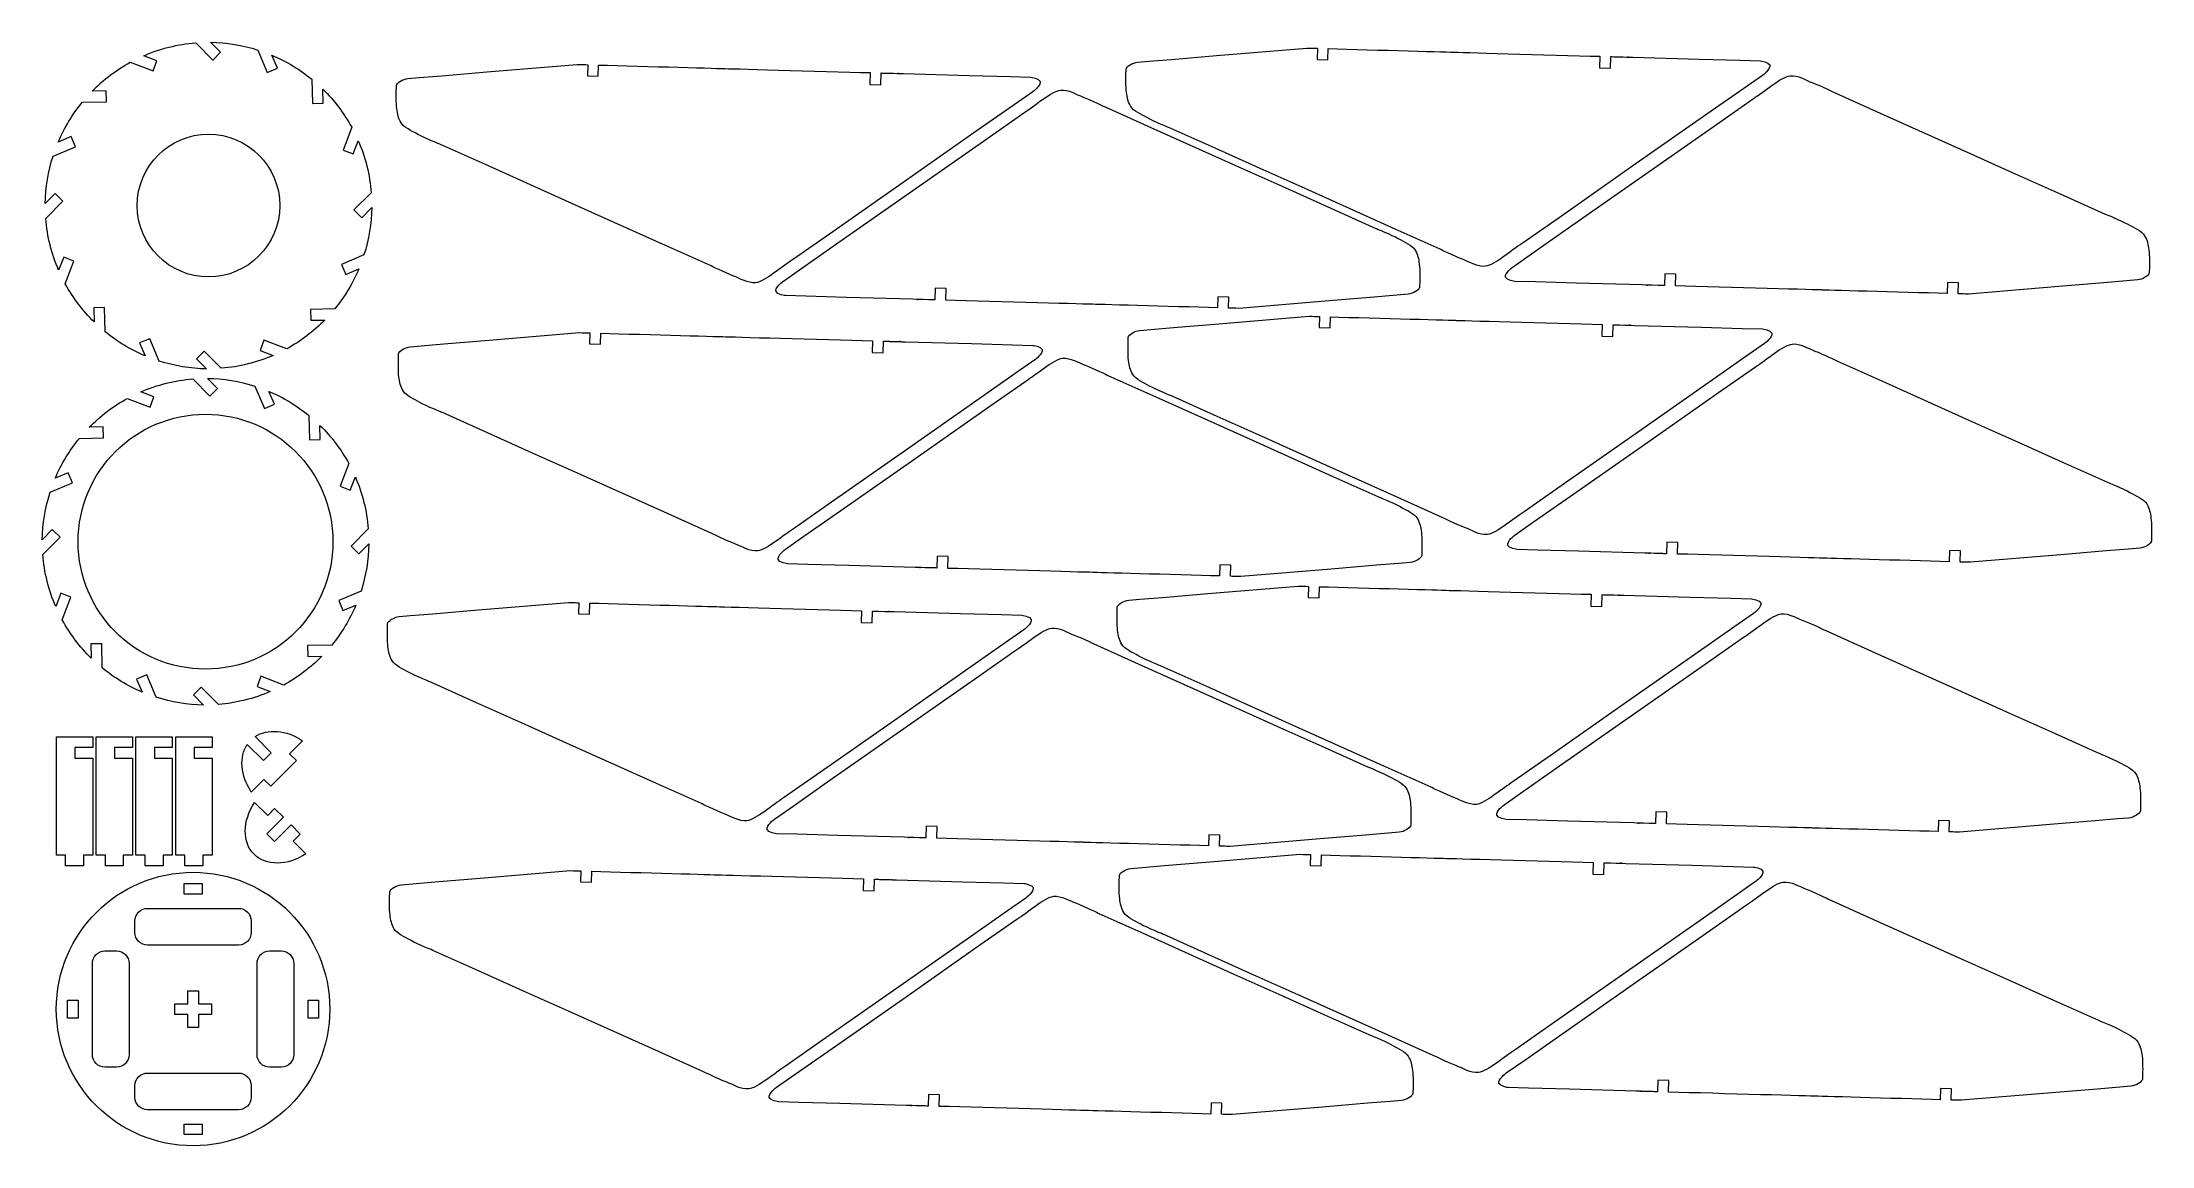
# Model space of a CAD drawing. Header units: millimetres. Extents: x -297 to 271, y -150 to 147.
import ezdxf

# ---------------------------------------------------------------- set-up
doc = ezdxf.new("R2010")
doc.units = ezdxf.units.MM
doc.header["$MEASUREMENT"] = 0
doc.layers.add('layer 1', color=7, linetype='Continuous')

msp = doc.modelspace()

# ---------------------------------------------------------------- linework, layer by layer
at = {"layer": 'layer 1', "color": 1, "lineweight": 9}
for points, knots in [([(-251.8144, 147.1419), (-251.8144, 147.1419), (-249.0903, 144.4178), (-249.0903, 144.4178), (-249.0903, 144.4178), (-249.0903, 144.4178), (-251.1722, 142.3359), (-251.1722, 142.3359), (-251.1722, 142.3359), (-251.1722, 142.3359), (-255.8145, 146.9782), (-255.8145, 146.9782), (-255.8145, 146.9782), (-260.6345, 146.5945), (-265.3645, 145.4228), (-269.8043, 143.5039), (-269.8043, 143.5039), (-269.8043, 143.5039), (-266.2523, 142.1496), (-266.2523, 142.1496), (-266.2523, 142.1496), (-266.2523, 142.1496), (-267.3013, 139.3979), (-267.3013, 139.3979), (-267.3013, 139.3979), (-267.3013, 139.3979), (-273.4385, 141.7378), (-273.4385, 141.7378), (-273.4385, 141.7378), (-277.2068, 139.6641), (-280.6629, 137.0411), (-283.6729, 133.972), (-283.6729, 133.972), (-283.6729, 133.972), (-279.9092, 134.0525), (-279.9092, 134.0525), (-279.9092, 134.0525), (-279.9092, 134.0525), (-279.8464, 131.109), (-279.8464, 131.109), (-279.8464, 131.109), (-279.8464, 131.109), (-286.3452, 130.969), (-286.3452, 130.969), (-286.3452, 130.969), (-289.0096, 127.7236), (-291.208, 124.0955), (-292.8474, 120.2308), (-292.8474, 120.2308), (-292.8474, 120.2308), (-289.3792, 121.6959), (-289.3792, 121.6959), (-289.3792, 121.6959), (-289.3792, 121.6959), (-288.2332, 118.9834), (-288.2332, 118.9834), (-288.2332, 118.9834), (-288.2332, 118.9834), (-294.242, 116.4456), (-294.242, 116.4456), (-294.242, 116.4456), (-295.572, 112.3218), (-296.2977, 108.0056), (-296.3675, 103.6788), (-296.3675, 103.6788), (-296.3675, 103.6788), (-293.6439, 106.4024), (-293.6439, 106.4024), (-293.6439, 106.4024), (-293.6439, 106.4024), (-291.562, 104.3205), (-291.562, 104.3205), (-291.562, 104.3205), (-291.562, 104.3205), (-296.2043, 99.6776), (-296.2043, 99.6776), (-296.2043, 99.6776), (-295.8191, 94.8554), (-294.6474, 90.1254), (-292.7285, 85.6856), (-292.7285, 85.6856), (-292.7285, 85.6856), (-291.3731, 89.2398), (-291.3731, 89.2398), (-291.3731, 89.2398), (-291.3731, 89.2398), (-288.622, 88.1908), (-288.622, 88.1908), (-288.622, 88.1908), (-288.622, 88.1908), (-290.9636, 82.0492), (-290.9636, 82.0492), (-290.9636, 82.0492), (-288.8919, 78.278), (-286.2688, 74.8111), (-283.1997, 71.7957), (-283.1997, 71.7957), (-283.1997, 71.7957), (-283.2807, 75.5831), (-283.2807, 75.5831), (-283.2807, 75.5831), (-283.2807, 75.5831), (-280.3367, 75.6459), (-280.3367, 75.6459), (-280.3367, 75.6459), (-280.3367, 75.6459), (-280.1967, 69.125), (-280.1967, 69.125), (-280.1967, 69.125), (-276.9399, 66.4581), (-273.3171, 64.2651), (-269.4471, 62.6258), (-269.4471, 62.6258), (-269.4471, 62.6258), (-270.9216, 66.1166), (-270.9216, 66.1166), (-270.9216, 66.1166), (-270.9216, 66.1166), (-268.2091, 67.2626), (-268.2091, 67.2626), (-268.2091, 67.2626), (-268.2091, 67.2626), (-265.6647, 61.2384), (-265.6647, 61.2384), (-265.6647, 61.2384), (-261.54, 59.9113), (-257.2292, 59.1965), (-252.9024, 59.1266), (-252.9024, 59.1266), (-252.9024, 59.1266), (-255.6265, 61.8507), (-255.6265, 61.8507), (-255.6265, 61.8507), (-255.6265, 61.8507), (-253.5446, 63.9326), (-253.5446, 63.9326), (-253.5446, 63.9326), (-253.5446, 63.9326), (-248.9017, 59.2903), (-248.9017, 59.2903), (-248.9017, 59.2903), (-244.0802, 59.6749), (-239.3502, 60.8466), (-234.9104, 62.7655), (-234.9104, 62.7655), (-234.9104, 62.7655), (-238.4646, 64.1209), (-238.4646, 64.1209), (-238.4646, 64.1209), (-238.4646, 64.1209), (-237.4156, 66.872), (-237.4156, 66.872), (-237.4156, 66.872), (-237.4156, 66.872), (-231.274, 64.5304), (-231.274, 64.5304), (-231.274, 64.5304), (-227.5028, 66.6022), (-224.0359, 69.2252), (-221.0205, 72.2943), (-221.0205, 72.2943), (-221.0205, 72.2943), (-224.8079, 72.2133), (-224.8079, 72.2133), (-224.8079, 72.2133), (-224.8079, 72.2133), (-224.8707, 75.1573), (-224.8707, 75.1573), (-224.8707, 75.1573), (-224.8707, 75.1573), (-218.3498, 75.2973), (-218.3498, 75.2973), (-218.3498, 75.2973), (-215.6829, 78.5541), (-213.4899, 82.1769), (-211.8506, 86.0469), (-211.8506, 86.0469), (-211.8506, 86.0469), (-215.3414, 84.5724), (-215.3414, 84.5724), (-215.3414, 84.5724), (-215.3414, 84.5724), (-216.4874, 87.2849), (-216.4874, 87.2849), (-216.4874, 87.2849), (-216.4874, 87.2849), (-210.4632, 89.8293), (-210.4632, 89.8293), (-210.4632, 89.8293), (-209.1362, 93.954), (-208.4214, 98.2648), (-208.3515, 102.5917), (-208.3515, 102.5917), (-208.3515, 102.5917), (-211.0756, 99.8676), (-211.0756, 99.8676), (-211.0756, 99.8676), (-211.0756, 99.8676), (-213.1575, 101.9495), (-213.1575, 101.9495), (-213.1575, 101.9495), (-213.1575, 101.9495), (-208.5152, 106.5924), (-208.5152, 106.5924), (-208.5152, 106.5924), (-208.8944, 111.409), (-210.0715, 116.1444), (-211.9904, 120.5842), (-211.9904, 120.5842), (-211.9904, 120.5842), (-213.3458, 117.0294), (-213.3458, 117.0294), (-213.3458, 117.0294), (-213.3458, 117.0294), (-216.0969, 118.0789), (-216.0969, 118.0789), (-216.0969, 118.0789), (-216.0969, 118.0789), (-213.7553, 124.22), (-213.7553, 124.22), (-213.7553, 124.22), (-215.8271, 127.9912), (-218.4501, 131.4581), (-221.5192, 134.4735), (-221.5192, 134.4735), (-221.5192, 134.4735), (-221.4382, 130.6861), (-221.4382, 130.6861), (-221.4382, 130.6861), (-221.4382, 130.6861), (-224.3822, 130.6233), (-224.3822, 130.6233), (-224.3822, 130.6233), (-224.3822, 130.6233), (-224.5222, 137.1442), (-224.5222, 137.1442), (-224.5222, 137.1442), (-227.779, 139.811), (-231.4018, 142.004), (-235.2718, 143.6434), (-235.2718, 143.6434), (-235.2718, 143.6434), (-233.7973, 140.1526), (-233.7973, 140.1526), (-233.7973, 140.1526), (-233.7973, 140.1526), (-236.5098, 139.0066), (-236.5098, 139.0066), (-236.5098, 139.0066), (-236.5098, 139.0066), (-239.0542, 145.0308), (-239.0542, 145.0308), (-239.0542, 145.0308), (-243.1788, 146.3578), (-247.4896, 147.0727), (-251.8165, 147.1425), (-251.8165, 147.1425), (-251.8165, 147.1425), (-251.8144, 147.1419), (-251.8144, 147.1419)], [0, 0, 0, 0, 0.01515152, 0.01515152, 0.01515152, 0.01515152, 0.03030303, 0.03030303, 0.03030303, 0.03030303, 0.04545455, 0.04545455, 0.04545455, 0.04545455, 0.06060606, 0.06060606, 0.06060606, 0.06060606, 0.07575758, 0.07575758, 0.07575758, 0.07575758, 0.09090909, 0.09090909, 0.09090909, 0.09090909, 0.10606061, 0.10606061, 0.10606061, 0.10606061, 0.12121212, 0.12121212, 0.12121212, 0.12121212, 0.13636364, 0.13636364, 0.13636364, 0.13636364, 0.15151515, 0.15151515, 0.15151515, 0.15151515, 0.16666667, 0.16666667, 0.16666667, 0.16666667, 0.18181818, 0.18181818, 0.18181818, 0.18181818, 0.1969697, 0.1969697, 0.1969697, 0.1969697, 0.21212121, 0.21212121, 0.21212121, 0.21212121, 0.22727273, 0.22727273, 0.22727273, 0.22727273, 0.24242424, 0.24242424, 0.24242424, 0.24242424, 0.25757576, 0.25757576, 0.25757576, 0.25757576, 0.27272727, 0.27272727, 0.27272727, 0.27272727, 0.28787879, 0.28787879, 0.28787879, 0.28787879, 0.3030303, 0.3030303, 0.3030303, 0.3030303, 0.31818182, 0.31818182, 0.31818182, 0.31818182, 0.33333333, 0.33333333, 0.33333333, 0.33333333, 0.34848485, 0.34848485, 0.34848485, 0.34848485, 0.36363636, 0.36363636, 0.36363636, 0.36363636, 0.37878788, 0.37878788, 0.37878788, 0.37878788, 0.39393939, 0.39393939, 0.39393939, 0.39393939, 0.40909091, 0.40909091, 0.40909091, 0.40909091, 0.42424242, 0.42424242, 0.42424242, 0.42424242, 0.43939394, 0.43939394, 0.43939394, 0.43939394, 0.45454545, 0.45454545, 0.45454545, 0.45454545, 0.46969697, 0.46969697, 0.46969697, 0.46969697, 0.48484848, 0.48484848, 0.48484848, 0.48484848, 0.5, 0.5, 0.5, 0.5, 0.51515152, 0.51515152, 0.51515152, 0.51515152, 0.53030303, 0.53030303, 0.53030303, 0.53030303, 0.54545455, 0.54545455, 0.54545455, 0.54545455, 0.56060606, 0.56060606, 0.56060606, 0.56060606, 0.57575758, 0.57575758, 0.57575758, 0.57575758, 0.59090909, 0.59090909, 0.59090909, 0.59090909, 0.60606061, 0.60606061, 0.60606061, 0.60606061, 0.62121212, 0.62121212, 0.62121212, 0.62121212, 0.63636364, 0.63636364, 0.63636364, 0.63636364, 0.65151515, 0.65151515, 0.65151515, 0.65151515, 0.66666667, 0.66666667, 0.66666667, 0.66666667, 0.68181818, 0.68181818, 0.68181818, 0.68181818, 0.6969697, 0.6969697, 0.6969697, 0.6969697, 0.71212121, 0.71212121, 0.71212121, 0.71212121, 0.72727273, 0.72727273, 0.72727273, 0.72727273, 0.74242424, 0.74242424, 0.74242424, 0.74242424, 0.75757576, 0.75757576, 0.75757576, 0.75757576, 0.77272727, 0.77272727, 0.77272727, 0.77272727, 0.78787879, 0.78787879, 0.78787879, 0.78787879, 0.8030303, 0.8030303, 0.8030303, 0.8030303, 0.81818182, 0.81818182, 0.81818182, 0.81818182, 0.83333333, 0.83333333, 0.83333333, 0.83333333, 0.84848485, 0.84848485, 0.84848485, 0.84848485, 0.86363636, 0.86363636, 0.86363636, 0.86363636, 0.87878788, 0.87878788, 0.87878788, 0.87878788, 0.89393939, 0.89393939, 0.89393939, 0.89393939, 0.90909091, 0.90909091, 0.90909091, 0.90909091, 0.92424242, 0.92424242, 0.92424242, 0.92424242, 0.93939394, 0.93939394, 0.93939394, 0.93939394, 0.95454545, 0.95454545, 0.95454545, 0.95454545, 0.96969697, 0.96969697, 0.96969697, 0.96969697, 1, 1, 1, 1]), ([(-233.1392, 103.1346), (-233.1392, 113.7496), (-241.7444, 122.3548), (-252.3594, 122.3548), (-252.3594, 122.3548), (-262.9744, 122.3548), (-271.5796, 113.7496), (-271.5796, 103.1346), (-271.5796, 103.1346), (-271.5796, 92.5196), (-262.9744, 83.9144), (-252.3594, 83.9144), (-252.3594, 83.9144), (-241.7444, 83.9144), (-233.1392, 92.5196), (-233.1392, 103.1346)], [0, 0, 0, 0, 0.2, 0.2, 0.2, 0.2, 0.4, 0.4, 0.4, 0.4, 0.6, 0.6, 0.6, 0.6, 1, 1, 1, 1]), ([(-252.6139, 56.5803), (-252.6139, 56.5803), (-249.8898, 53.8562), (-249.8898, 53.8562), (-249.8898, 53.8562), (-249.8898, 53.8562), (-251.9717, 51.7743), (-251.9717, 51.7743), (-251.9717, 51.7743), (-251.9717, 51.7743), (-256.614, 56.4166), (-256.614, 56.4166), (-256.614, 56.4166), (-261.434, 56.0329), (-266.164, 54.8612), (-270.6038, 52.9423), (-270.6038, 52.9423), (-270.6038, 52.9423), (-267.0518, 51.588), (-267.0518, 51.588), (-267.0518, 51.588), (-267.0518, 51.588), (-268.1008, 48.8363), (-268.1008, 48.8363), (-268.1008, 48.8363), (-268.1008, 48.8363), (-274.238, 51.1762), (-274.238, 51.1762), (-274.238, 51.1762), (-278.0063, 49.1025), (-281.4624, 46.4795), (-284.4724, 43.4104), (-284.4724, 43.4104), (-284.4724, 43.4104), (-280.7087, 43.4909), (-280.7087, 43.4909), (-280.7087, 43.4909), (-280.7087, 43.4909), (-280.6459, 40.5474), (-280.6459, 40.5474), (-280.6459, 40.5474), (-280.6459, 40.5474), (-287.1447, 40.4074), (-287.1447, 40.4074), (-287.1447, 40.4074), (-289.8092, 37.162), (-292.0076, 33.5339), (-293.647, 29.6692), (-293.647, 29.6692), (-293.647, 29.6692), (-290.1788, 31.1343), (-290.1788, 31.1343), (-290.1788, 31.1343), (-290.1788, 31.1343), (-289.0328, 28.4218), (-289.0328, 28.4218), (-289.0328, 28.4218), (-289.0328, 28.4218), (-295.0416, 25.884), (-295.0416, 25.884), (-295.0416, 25.884), (-296.3715, 21.7601), (-297.0972, 17.4439), (-297.167, 13.1171), (-297.167, 13.1171), (-297.167, 13.1171), (-294.4434, 15.8407), (-294.4434, 15.8407), (-294.4434, 15.8407), (-294.4434, 15.8407), (-292.3615, 13.7588), (-292.3615, 13.7588), (-292.3615, 13.7588), (-292.3615, 13.7588), (-297.0038, 9.1159), (-297.0038, 9.1159), (-297.0038, 9.1159), (-296.6186, 4.2937), (-295.4469, -0.4362), (-293.528, -4.876), (-293.528, -4.876), (-293.528, -4.876), (-292.1726, -1.3218), (-292.1726, -1.3218), (-292.1726, -1.3218), (-292.1726, -1.3218), (-289.4215, -2.3708), (-289.4215, -2.3708), (-289.4215, -2.3708), (-289.4215, -2.3708), (-291.7631, -8.5124), (-291.7631, -8.5124), (-291.7631, -8.5124), (-289.6914, -12.2836), (-287.0683, -15.7505), (-283.9992, -18.7659), (-283.9992, -18.7659), (-283.9992, -18.7659), (-284.0802, -14.9785), (-284.0802, -14.9785), (-284.0802, -14.9785), (-284.0802, -14.9785), (-281.1362, -14.9157), (-281.1362, -14.9157), (-281.1362, -14.9157), (-281.1362, -14.9157), (-280.9962, -21.4366), (-280.9962, -21.4366), (-280.9962, -21.4366), (-277.7394, -24.1034), (-274.1166, -26.2964), (-270.2466, -27.9357), (-270.2466, -27.9357), (-270.2466, -27.9357), (-271.7211, -24.4449), (-271.7211, -24.4449), (-271.7211, -24.4449), (-271.7211, -24.4449), (-269.0086, -23.2989), (-269.0086, -23.2989), (-269.0086, -23.2989), (-269.0086, -23.2989), (-266.4642, -29.3231), (-266.4642, -29.3231), (-266.4642, -29.3231), (-262.3395, -30.6502), (-258.0287, -31.3651), (-253.7019, -31.4349), (-253.7019, -31.4349), (-253.7019, -31.4349), (-256.426, -28.7108), (-256.426, -28.7108), (-256.426, -28.7108), (-256.426, -28.7108), (-254.3441, -26.6289), (-254.3441, -26.6289), (-254.3441, -26.6289), (-254.3441, -26.6289), (-249.7012, -31.2712), (-249.7012, -31.2712), (-249.7012, -31.2712), (-244.8798, -30.8867), (-240.1498, -29.715), (-235.71, -27.7961), (-235.71, -27.7961), (-235.71, -27.7961), (-239.2642, -26.4407), (-239.2642, -26.4407), (-239.2642, -26.4407), (-239.2642, -26.4407), (-238.2152, -23.6896), (-238.2152, -23.6896), (-238.2152, -23.6896), (-238.2152, -23.6896), (-232.0736, -26.0312), (-232.0736, -26.0312), (-232.0736, -26.0312), (-228.3024, -23.9593), (-224.8355, -21.3363), (-221.8201, -18.2672), (-221.8201, -18.2672), (-221.8201, -18.2672), (-225.6075, -18.3482), (-225.6075, -18.3482), (-225.6075, -18.3482), (-225.6075, -18.3482), (-225.6703, -15.4042), (-225.6703, -15.4042), (-225.6703, -15.4042), (-225.6703, -15.4042), (-219.1494, -15.2642), (-219.1494, -15.2642), (-219.1494, -15.2642), (-216.4826, -12.0074), (-214.2895, -8.3846), (-212.6502, -4.5146), (-212.6502, -4.5146), (-212.6502, -4.5146), (-216.141, -5.9891), (-216.141, -5.9891), (-216.141, -5.9891), (-216.141, -5.9891), (-217.287, -3.2766), (-217.287, -3.2766), (-217.287, -3.2766), (-217.287, -3.2766), (-211.2628, -0.7322), (-211.2628, -0.7322), (-211.2628, -0.7322), (-209.9357, 3.3923), (-209.2209, 7.7031), (-209.151, 12.0299), (-209.151, 12.0299), (-209.151, 12.0299), (-211.8751, 9.3058), (-211.8751, 9.3058), (-211.8751, 9.3058), (-211.8751, 9.3058), (-213.957, 11.3877), (-213.957, 11.3877), (-213.957, 11.3877), (-213.957, 11.3877), (-209.3147, 16.0306), (-209.3147, 16.0306), (-209.3147, 16.0306), (-209.6939, 20.8474), (-210.871, 25.5828), (-212.7899, 30.0226), (-212.7899, 30.0226), (-212.7899, 30.0226), (-214.1453, 26.4678), (-214.1453, 26.4678), (-214.1453, 26.4678), (-214.1453, 26.4678), (-216.8964, 27.5173), (-216.8964, 27.5173), (-216.8964, 27.5173), (-216.8964, 27.5173), (-214.5548, 33.6584), (-214.5548, 33.6584), (-214.5548, 33.6584), (-216.6266, 37.4295), (-219.2496, 40.8964), (-222.3187, 43.9118), (-222.3187, 43.9118), (-222.3187, 43.9118), (-222.2377, 40.1244), (-222.2377, 40.1244), (-222.2377, 40.1244), (-222.2377, 40.1244), (-225.1817, 40.0616), (-225.1817, 40.0616), (-225.1817, 40.0616), (-225.1817, 40.0616), (-225.3217, 46.5825), (-225.3217, 46.5825), (-225.3217, 46.5825), (-228.5785, 49.2494), (-232.2013, 51.4424), (-236.0713, 53.0817), (-236.0713, 53.0817), (-236.0713, 53.0817), (-234.5968, 49.5909), (-234.5968, 49.5909), (-234.5968, 49.5909), (-234.5968, 49.5909), (-237.3093, 48.4449), (-237.3093, 48.4449), (-237.3093, 48.4449), (-237.3093, 48.4449), (-239.8537, 54.4691), (-239.8537, 54.4691), (-239.8537, 54.4691), (-243.9784, 55.7962), (-248.2892, 56.5111), (-252.6161, 56.5809), (-252.6161, 56.5809), (-252.6161, 56.5809), (-252.6139, 56.5803), (-252.6139, 56.5803)], [0, 0, 0, 0, 0.01515152, 0.01515152, 0.01515152, 0.01515152, 0.03030303, 0.03030303, 0.03030303, 0.03030303, 0.04545455, 0.04545455, 0.04545455, 0.04545455, 0.06060606, 0.06060606, 0.06060606, 0.06060606, 0.07575758, 0.07575758, 0.07575758, 0.07575758, 0.09090909, 0.09090909, 0.09090909, 0.09090909, 0.10606061, 0.10606061, 0.10606061, 0.10606061, 0.12121212, 0.12121212, 0.12121212, 0.12121212, 0.13636364, 0.13636364, 0.13636364, 0.13636364, 0.15151515, 0.15151515, 0.15151515, 0.15151515, 0.16666667, 0.16666667, 0.16666667, 0.16666667, 0.18181818, 0.18181818, 0.18181818, 0.18181818, 0.1969697, 0.1969697, 0.1969697, 0.1969697, 0.21212121, 0.21212121, 0.21212121, 0.21212121, 0.22727273, 0.22727273, 0.22727273, 0.22727273, 0.24242424, 0.24242424, 0.24242424, 0.24242424, 0.25757576, 0.25757576, 0.25757576, 0.25757576, 0.27272727, 0.27272727, 0.27272727, 0.27272727, 0.28787879, 0.28787879, 0.28787879, 0.28787879, 0.3030303, 0.3030303, 0.3030303, 0.3030303, 0.31818182, 0.31818182, 0.31818182, 0.31818182, 0.33333333, 0.33333333, 0.33333333, 0.33333333, 0.34848485, 0.34848485, 0.34848485, 0.34848485, 0.36363636, 0.36363636, 0.36363636, 0.36363636, 0.37878788, 0.37878788, 0.37878788, 0.37878788, 0.39393939, 0.39393939, 0.39393939, 0.39393939, 0.40909091, 0.40909091, 0.40909091, 0.40909091, 0.42424242, 0.42424242, 0.42424242, 0.42424242, 0.43939394, 0.43939394, 0.43939394, 0.43939394, 0.45454545, 0.45454545, 0.45454545, 0.45454545, 0.46969697, 0.46969697, 0.46969697, 0.46969697, 0.48484848, 0.48484848, 0.48484848, 0.48484848, 0.5, 0.5, 0.5, 0.5, 0.51515152, 0.51515152, 0.51515152, 0.51515152, 0.53030303, 0.53030303, 0.53030303, 0.53030303, 0.54545455, 0.54545455, 0.54545455, 0.54545455, 0.56060606, 0.56060606, 0.56060606, 0.56060606, 0.57575758, 0.57575758, 0.57575758, 0.57575758, 0.59090909, 0.59090909, 0.59090909, 0.59090909, 0.60606061, 0.60606061, 0.60606061, 0.60606061, 0.62121212, 0.62121212, 0.62121212, 0.62121212, 0.63636364, 0.63636364, 0.63636364, 0.63636364, 0.65151515, 0.65151515, 0.65151515, 0.65151515, 0.66666667, 0.66666667, 0.66666667, 0.66666667, 0.68181818, 0.68181818, 0.68181818, 0.68181818, 0.6969697, 0.6969697, 0.6969697, 0.6969697, 0.71212121, 0.71212121, 0.71212121, 0.71212121, 0.72727273, 0.72727273, 0.72727273, 0.72727273, 0.74242424, 0.74242424, 0.74242424, 0.74242424, 0.75757576, 0.75757576, 0.75757576, 0.75757576, 0.77272727, 0.77272727, 0.77272727, 0.77272727, 0.78787879, 0.78787879, 0.78787879, 0.78787879, 0.8030303, 0.8030303, 0.8030303, 0.8030303, 0.81818182, 0.81818182, 0.81818182, 0.81818182, 0.83333333, 0.83333333, 0.83333333, 0.83333333, 0.84848485, 0.84848485, 0.84848485, 0.84848485, 0.86363636, 0.86363636, 0.86363636, 0.86363636, 0.87878788, 0.87878788, 0.87878788, 0.87878788, 0.89393939, 0.89393939, 0.89393939, 0.89393939, 0.90909091, 0.90909091, 0.90909091, 0.90909091, 0.92424242, 0.92424242, 0.92424242, 0.92424242, 0.93939394, 0.93939394, 0.93939394, 0.93939394, 0.95454545, 0.95454545, 0.95454545, 0.95454545, 0.96969697, 0.96969697, 0.96969697, 0.96969697, 1, 1, 1, 1]), ([(-218.8296, 12.5729), (-218.8296, 31.5324), (-234.1993, 46.9021), (-253.1588, 46.9021), (-253.1588, 46.9021), (-272.1183, 46.9021), (-287.488, 31.5324), (-287.488, 12.5729), (-287.488, 12.5729), (-287.488, -6.3866), (-272.1183, -21.7563), (-253.1588, -21.7563), (-253.1588, -21.7563), (-234.1993, -21.7563), (-218.8296, -6.3866), (-218.8296, 12.5729)], [0, 0, 0, 0, 0.2, 0.2, 0.2, 0.2, 0.4, 0.4, 0.4, 0.4, 0.6, 0.6, 0.6, 0.6, 1, 1, 1, 1]), ([(-219.6764, -113.3311), (-219.6764, -92.9841), (-236.1709, -76.4896), (-256.5179, -76.4896), (-256.5179, -76.4896), (-276.8649, -76.4896), (-293.3594, -92.9841), (-293.3594, -113.3311), (-293.3594, -113.3311), (-293.3594, -133.6781), (-276.8649, -150.1726), (-256.5179, -150.1726), (-256.5179, -150.1726), (-236.1709, -150.1726), (-219.6764, -133.6781), (-219.6764, -113.3311)], [0, 0, 0, 0, 0.2, 0.2, 0.2, 0.2, 0.4, 0.4, 0.4, 0.4, 0.6, 0.6, 0.6, 0.6, 1, 1, 1, 1]), ([(-258.9426, -82.361), (-258.9426, -82.361), (-254.0932, -82.361), (-254.0932, -82.361), (-254.0932, -82.361), (-254.0932, -82.361), (-254.0932, -79.5116), (-254.0932, -79.5116), (-254.0932, -79.5116), (-254.0932, -79.5116), (-258.9426, -79.5116), (-258.9426, -79.5116), (-258.9426, -79.5116), (-258.9426, -79.5116), (-258.9426, -82.361), (-258.9426, -82.361)], [0, 0, 0, 0, 0.2, 0.2, 0.2, 0.2, 0.4, 0.4, 0.4, 0.4, 0.6, 0.6, 0.6, 0.6, 1, 1, 1, 1]), ([(-268.7673, -86.1985), (-268.7673, -86.1985), (-244.2684, -86.1985), (-244.2684, -86.1985), (-244.2684, -86.1985), (-242.3879, -86.1984), (-240.8629, -87.7234), (-240.8629, -89.6038), (-240.8629, -89.6038), (-240.8629, -89.6038), (-240.863, -92.6904), (-240.863, -92.6904), (-240.863, -92.6904), (-240.8629, -94.5707), (-242.3879, -96.0957), (-244.2683, -96.0957), (-244.2683, -96.0957), (-244.2683, -96.0957), (-268.7673, -96.0958), (-268.7673, -96.0958), (-268.7673, -96.0958), (-270.6475, -96.0957), (-272.1725, -94.5707), (-272.1725, -92.6903), (-272.1725, -92.6903), (-272.1725, -92.6903), (-272.1727, -89.604), (-272.1727, -89.604), (-272.1727, -89.604), (-272.1725, -87.7234), (-270.6475, -86.1984), (-268.7671, -86.1984)], [0, 0, 0, 0, 0.11111111, 0.11111111, 0.11111111, 0.11111111, 0.22222222, 0.22222222, 0.22222222, 0.22222222, 0.33333333, 0.33333333, 0.33333333, 0.33333333, 0.44444444, 0.44444444, 0.44444444, 0.44444444, 0.55555556, 0.55555556, 0.55555556, 0.55555556, 0.66666667, 0.66666667, 0.66666667, 0.66666667, 0.77777778, 0.77777778, 0.77777778, 0.77777778, 1, 1, 1, 1]), ([(-273.7531, -101.0816), (-273.7531, -101.0816), (-273.7531, -125.5805), (-273.7531, -125.5805), (-273.7531, -125.5805), (-273.753, -127.4609), (-275.278, -128.9859), (-277.1584, -128.9859), (-277.1584, -128.9859), (-277.1584, -128.9859), (-280.245, -128.9859), (-280.245, -128.9859), (-280.245, -128.9859), (-282.1253, -128.9859), (-283.6503, -127.4609), (-283.6503, -125.5805), (-283.6503, -125.5805), (-283.6503, -125.5805), (-283.6504, -101.0816), (-283.6504, -101.0816), (-283.6504, -101.0816), (-283.6503, -99.2013), (-282.1253, -97.6763), (-280.2449, -97.6763), (-280.2449, -97.6763), (-280.2449, -97.6763), (-277.1585, -97.6762), (-277.1585, -97.6762), (-277.1585, -97.6762), (-275.278, -97.6763), (-273.753, -99.2013), (-273.753, -101.0817)], [0, 0, 0, 0, 0.11111111, 0.11111111, 0.11111111, 0.11111111, 0.22222222, 0.22222222, 0.22222222, 0.22222222, 0.33333333, 0.33333333, 0.33333333, 0.33333333, 0.44444444, 0.44444444, 0.44444444, 0.44444444, 0.55555556, 0.55555556, 0.55555556, 0.55555556, 0.66666667, 0.66666667, 0.66666667, 0.66666667, 0.77777778, 0.77777778, 0.77777778, 0.77777778, 1, 1, 1, 1]), ([(-229.3854, -101.0816), (-229.3854, -101.0816), (-229.3854, -125.5805), (-229.3854, -125.5805), (-229.3854, -125.5805), (-229.3853, -127.4609), (-230.9103, -128.9859), (-232.7907, -128.9859), (-232.7907, -128.9859), (-232.7907, -128.9859), (-235.8772, -128.9859), (-235.8772, -128.9859), (-235.8772, -128.9859), (-237.7576, -128.9859), (-239.2826, -127.4609), (-239.2826, -125.5805), (-239.2826, -125.5805), (-239.2826, -125.5805), (-239.2827, -101.0816), (-239.2827, -101.0816), (-239.2827, -101.0816), (-239.2826, -99.2013), (-237.7576, -97.6763), (-235.8772, -97.6763), (-235.8772, -97.6763), (-235.8772, -97.6763), (-232.7908, -97.6762), (-232.7908, -97.6762), (-232.7908, -97.6762), (-230.9103, -97.6763), (-229.3853, -99.2013), (-229.3853, -101.0817)], [0, 0, 0, 0, 0.11111111, 0.11111111, 0.11111111, 0.11111111, 0.22222222, 0.22222222, 0.22222222, 0.22222222, 0.33333333, 0.33333333, 0.33333333, 0.33333333, 0.44444444, 0.44444444, 0.44444444, 0.44444444, 0.55555556, 0.55555556, 0.55555556, 0.55555556, 0.66666667, 0.66666667, 0.66666667, 0.66666667, 0.77777778, 0.77777778, 0.77777778, 0.77777778, 1, 1, 1, 1]), ([(-290.3373, -110.9064), (-290.3373, -110.9064), (-290.3373, -115.7558), (-290.3373, -115.7558), (-290.3373, -115.7558), (-290.3373, -115.7558), (-287.4879, -115.7558), (-287.4879, -115.7558), (-287.4879, -115.7558), (-287.4879, -115.7558), (-287.4879, -110.9064), (-287.4879, -110.9064), (-287.4879, -110.9064), (-287.4879, -110.9064), (-290.3373, -110.9064), (-290.3373, -110.9064)], [0, 0, 0, 0, 0.2, 0.2, 0.2, 0.2, 0.4, 0.4, 0.4, 0.4, 0.6, 0.6, 0.6, 0.6, 1, 1, 1, 1]), ([(-257.9629, -108.3861), (-257.9629, -108.3861), (-257.9629, -111.8858), (-257.9629, -111.8858), (-257.9629, -111.8858), (-257.9629, -111.8858), (-261.4631, -111.8858), (-261.4631, -111.8858), (-261.4631, -111.8858), (-261.4631, -111.8858), (-261.4631, -114.7758), (-261.4631, -114.7758), (-261.4631, -114.7758), (-261.4631, -114.7758), (-257.9629, -114.7758), (-257.9629, -114.7758), (-257.9629, -114.7758), (-257.9629, -114.7758), (-257.9629, -118.276), (-257.9629, -118.276), (-257.9629, -118.276), (-257.9629, -118.276), (-255.0729, -118.276), (-255.0729, -118.276), (-255.0729, -118.276), (-255.0729, -118.276), (-255.0729, -114.7758), (-255.0729, -114.7758), (-255.0729, -114.7758), (-255.0729, -114.7758), (-251.5727, -114.7758), (-251.5727, -114.7758), (-251.5727, -114.7758), (-251.5727, -114.7758), (-251.5727, -111.8858), (-251.5727, -111.8858), (-251.5727, -111.8858), (-251.5727, -111.8858), (-255.0729, -111.8858), (-255.0729, -111.8858), (-255.0729, -111.8858), (-255.0729, -111.8858), (-255.0729, -108.3861), (-255.0729, -108.3861), (-255.0729, -108.3861), (-255.0729, -108.3861), (-257.9629, -108.3861), (-257.9629, -108.3861)], [0, 0, 0, 0, 0.07692308, 0.07692308, 0.07692308, 0.07692308, 0.15384615, 0.15384615, 0.15384615, 0.15384615, 0.23076923, 0.23076923, 0.23076923, 0.23076923, 0.30769231, 0.30769231, 0.30769231, 0.30769231, 0.38461538, 0.38461538, 0.38461538, 0.38461538, 0.46153846, 0.46153846, 0.46153846, 0.46153846, 0.53846154, 0.53846154, 0.53846154, 0.53846154, 0.61538462, 0.61538462, 0.61538462, 0.61538462, 0.69230769, 0.69230769, 0.69230769, 0.69230769, 0.76923077, 0.76923077, 0.76923077, 0.76923077, 0.84615385, 0.84615385, 0.84615385, 0.84615385, 1, 1, 1, 1]), ([(-225.5479, -110.9064), (-225.5479, -110.9064), (-225.5479, -115.7558), (-225.5479, -115.7558), (-225.5479, -115.7558), (-225.5479, -115.7558), (-222.6985, -115.7558), (-222.6985, -115.7558), (-222.6985, -115.7558), (-222.6985, -115.7558), (-222.6985, -110.9064), (-222.6985, -110.9064), (-222.6985, -110.9064), (-222.6985, -110.9064), (-225.5479, -110.9064), (-225.5479, -110.9064)], [0, 0, 0, 0, 0.2, 0.2, 0.2, 0.2, 0.4, 0.4, 0.4, 0.4, 0.6, 0.6, 0.6, 0.6, 1, 1, 1, 1]), ([(-268.7673, -130.5663), (-268.7673, -130.5663), (-244.2684, -130.5663), (-244.2684, -130.5663), (-244.2684, -130.5663), (-242.3879, -130.5661), (-240.8629, -132.0911), (-240.8629, -133.9715), (-240.8629, -133.9715), (-240.8629, -133.9715), (-240.863, -137.0582), (-240.863, -137.0582), (-240.863, -137.0582), (-240.8629, -138.9384), (-242.3879, -140.4634), (-244.2683, -140.4634), (-244.2683, -140.4634), (-244.2683, -140.4634), (-268.7673, -140.4636), (-268.7673, -140.4636), (-268.7673, -140.4636), (-270.6475, -140.4634), (-272.1725, -138.9384), (-272.1725, -137.058), (-272.1725, -137.058), (-272.1725, -137.058), (-272.1727, -133.9717), (-272.1727, -133.9717), (-272.1727, -133.9717), (-272.1725, -132.0911), (-270.6475, -130.5661), (-268.7671, -130.5661)], [0, 0, 0, 0, 0.11111111, 0.11111111, 0.11111111, 0.11111111, 0.22222222, 0.22222222, 0.22222222, 0.22222222, 0.33333333, 0.33333333, 0.33333333, 0.33333333, 0.44444444, 0.44444444, 0.44444444, 0.44444444, 0.55555556, 0.55555556, 0.55555556, 0.55555556, 0.66666667, 0.66666667, 0.66666667, 0.66666667, 0.77777778, 0.77777778, 0.77777778, 0.77777778, 1, 1, 1, 1]), ([(-258.9426, -147.1505), (-258.9426, -147.1505), (-254.0932, -147.1505), (-254.0932, -147.1505), (-254.0932, -147.1505), (-254.0932, -147.1505), (-254.0932, -144.3011), (-254.0932, -144.3011), (-254.0932, -144.3011), (-254.0932, -144.3011), (-258.9426, -144.3011), (-258.9426, -144.3011), (-258.9426, -144.3011), (-258.9426, -144.3011), (-258.9426, -147.1505), (-258.9426, -147.1505)], [0, 0, 0, 0, 0.2, 0.2, 0.2, 0.2, 0.4, 0.4, 0.4, 0.4, 0.6, 0.6, 0.6, 0.6, 1, 1, 1, 1])]:
    msp.add_open_spline(points, degree=3, knots=knots, dxfattribs=at)
at = {"layer": 'layer 1', "color": 1, "lineweight": 20}
for points, knots in [([(165.7801, 142.1315), (165.7801, 142.1315), (160.2734, 142.286), (160.2734, 142.286), (160.2734, 142.286), (160.2734, 142.286), (149.26, 142.5961), (149.26, 142.5961), (149.26, 142.5961), (149.26, 142.5961), (131.3889, 143.0985), (131.3889, 143.0985), (131.3889, 143.0985), (127.8794, 143.1972), (132.3096, 143.0735), (128.7766, 143.1723), (128.7766, 143.1723), (128.7766, 143.1723), (127.2333, 143.2159), (127.2333, 143.2159), (127.2333, 143.2159), (127.2333, 143.2159), (126.5748, 143.234), (126.2454, 143.2431), (126.2454, 143.2431), (125.9969, 143.25), (125.7484, 143.2571), (125.4999, 143.2641), (125.4999, 143.2641), (125.4999, 143.2641), (125.4041, 140.1093), (125.4041, 140.1093), (125.4041, 140.1093), (125.4041, 140.1093), (122.4493, 140.199), (122.4493, 140.199), (122.4493, 140.199), (122.4493, 140.199), (122.5449, 143.3472), (122.5449, 143.3472), (122.5449, 143.3472), (109.1178, 143.725), (83.1804, 144.4547), (83.1804, 144.4547), (83.1804, 144.4547), (83.1804, 144.4547), (61.6425, 145.0605), (49.3529, 145.4062), (49.3529, 145.4062), (49.3529, 145.4062), (49.2623, 142.4211), (49.2623, 142.4211), (49.2623, 142.4211), (49.2623, 142.4211), (46.3075, 142.5108), (46.3075, 142.5108), (46.3075, 142.5108), (46.3075, 142.5108), (46.3979, 145.4893), (46.3979, 145.4893), (46.3979, 145.4893), (45.7343, 145.5077), (45.0707, 145.5259), (44.4072, 145.5453), (44.4072, 145.5453), (44.397, 145.5456), (44.4185, 145.545), (44.3774, 145.5462), (44.3774, 145.5462), (44.3774, 145.5462), (43.5889, 145.5674), (43.5889, 145.5674), (43.5889, 145.5674), (43.5889, 145.5674), (19.2566, 143.5378), (19.2566, 143.5378), (19.2566, 143.5378), (19.2566, 143.5378), (7.0902, 142.5236), (7.0902, 142.5236), (7.0902, 142.5236), (7.0902, 142.5236), (1.007, 142.0162), (1.007, 142.0162), (1.007, 142.0162), (1.007, 142.0162), (-2.0349, 141.7622), (-2.0349, 141.7622), (-2.0349, 141.7622), (-3.3319, 141.6025), (-5.0666, 140.6021), (-5.1217, 139.8491), (-5.1217, 139.8491), (-5.1217, 139.8491), (-5.1675, 138.1906), (-5.1675, 138.1906), (-5.1675, 138.1906), (-5.1675, 138.1906), (-5.2489, 135.0625), (-5.0257, 133.6527), (-5.0257, 133.6527), (-4.8025, 132.2429), (-4.6726, 131.1319), (-3.8857, 129.8433), (-3.8857, 129.8433), (-3.0988, 128.5547), (-1.1128, 127.7175), (0.6531, 126.7276), (0.6531, 126.7276), (2.419, 125.7377), (6.7155, 124.0079), (6.7155, 124.0079), (6.7155, 124.0079), (6.7155, 124.0079), (18.8398, 118.5668), (18.8398, 118.5668), (18.8398, 118.5668), (18.8398, 118.5668), (30.9636, 113.1268), (30.9636, 113.1268), (30.9636, 113.1268), (30.9636, 113.1268), (43.0879, 107.6868), (43.0879, 107.6868), (43.0879, 107.6868), (43.0879, 107.6868), (67.3365, 96.8057), (67.3365, 96.8057), (67.3365, 96.8057), (67.3365, 96.8057), (79.4608, 91.3657), (79.4608, 91.3657), (79.4608, 91.3657), (79.4608, 91.3657), (83.4849, 89.412), (85.5227, 88.6454), (85.5227, 88.6454), (87.5605, 87.8788), (89.4805, 86.57), (91.6524, 86.7602), (91.6524, 86.7602), (94.0231, 87.0223), (98.8529, 91.2046), (101.5467, 92.8943), (101.5467, 92.8943), (101.5467, 92.8943), (111.5083, 99.8641), (111.5083, 99.8641), (111.5083, 99.8641), (111.5083, 99.8641), (131.432, 113.802), (131.432, 113.802), (131.432, 113.802), (131.432, 113.802), (151.3557, 127.7404), (151.3557, 127.7404), (151.3557, 127.7404), (151.3557, 127.7404), (161.3173, 134.7096), (161.3173, 134.7096), (161.3173, 134.7096), (161.3173, 134.7096), (166.2976, 138.1942), (166.2976, 138.1942), (166.2976, 138.1942), (166.2976, 138.1942), (168.623, 139.9317), (168.2871, 141.0047), (168.2871, 141.0047), (168.035, 141.8105), (165.7801, 142.1314), (165.7801, 142.1314), (165.7801, 142.1314), (165.7801, 142.1314), (165.7801, 142.1315), (165.7801, 142.1315)], [0, 0, 0, 0, 0.02222222, 0.02222222, 0.02222222, 0.02222222, 0.04444444, 0.04444444, 0.04444444, 0.04444444, 0.06666667, 0.06666667, 0.06666667, 0.06666667, 0.08888889, 0.08888889, 0.08888889, 0.08888889, 0.11111111, 0.11111111, 0.11111111, 0.11111111, 0.13333333, 0.13333333, 0.13333333, 0.13333333, 0.15555556, 0.15555556, 0.15555556, 0.15555556, 0.17777778, 0.17777778, 0.17777778, 0.17777778, 0.2, 0.2, 0.2, 0.2, 0.22222222, 0.22222222, 0.22222222, 0.22222222, 0.24444444, 0.24444444, 0.24444444, 0.24444444, 0.26666667, 0.26666667, 0.26666667, 0.26666667, 0.28888889, 0.28888889, 0.28888889, 0.28888889, 0.31111111, 0.31111111, 0.31111111, 0.31111111, 0.33333333, 0.33333333, 0.33333333, 0.33333333, 0.35555556, 0.35555556, 0.35555556, 0.35555556, 0.37777778, 0.37777778, 0.37777778, 0.37777778, 0.4, 0.4, 0.4, 0.4, 0.42222222, 0.42222222, 0.42222222, 0.42222222, 0.44444444, 0.44444444, 0.44444444, 0.44444444, 0.46666667, 0.46666667, 0.46666667, 0.46666667, 0.48888889, 0.48888889, 0.48888889, 0.48888889, 0.51111111, 0.51111111, 0.51111111, 0.51111111, 0.53333333, 0.53333333, 0.53333333, 0.53333333, 0.55555556, 0.55555556, 0.55555556, 0.55555556, 0.57777778, 0.57777778, 0.57777778, 0.57777778, 0.6, 0.6, 0.6, 0.6, 0.62222222, 0.62222222, 0.62222222, 0.62222222, 0.64444444, 0.64444444, 0.64444444, 0.64444444, 0.66666667, 0.66666667, 0.66666667, 0.66666667, 0.68888889, 0.68888889, 0.68888889, 0.68888889, 0.71111111, 0.71111111, 0.71111111, 0.71111111, 0.73333333, 0.73333333, 0.73333333, 0.73333333, 0.75555556, 0.75555556, 0.75555556, 0.75555556, 0.77777778, 0.77777778, 0.77777778, 0.77777778, 0.8, 0.8, 0.8, 0.8, 0.82222222, 0.82222222, 0.82222222, 0.82222222, 0.84444444, 0.84444444, 0.84444444, 0.84444444, 0.86666667, 0.86666667, 0.86666667, 0.86666667, 0.88888889, 0.88888889, 0.88888889, 0.88888889, 0.91111111, 0.91111111, 0.91111111, 0.91111111, 0.93333333, 0.93333333, 0.93333333, 0.93333333, 0.95555556, 0.95555556, 0.95555556, 0.95555556, 1, 1, 1, 1]), ([(-30.8126, 137.7186), (-30.8126, 137.7186), (-36.3193, 137.8731), (-36.3193, 137.8731), (-36.3193, 137.8731), (-36.3193, 137.8731), (-47.3327, 138.1832), (-47.3327, 138.1832), (-47.3327, 138.1832), (-47.3327, 138.1832), (-65.2038, 138.6856), (-65.2038, 138.6856), (-65.2038, 138.6856), (-68.7133, 138.7843), (-64.2831, 138.6606), (-67.8161, 138.7594), (-67.8161, 138.7594), (-67.8161, 138.7594), (-69.3594, 138.803), (-69.3594, 138.803), (-69.3594, 138.803), (-69.3594, 138.803), (-70.0179, 138.8211), (-70.3474, 138.8302), (-70.3474, 138.8302), (-70.5959, 138.8371), (-70.8444, 138.8442), (-71.0929, 138.8512), (-71.0929, 138.8512), (-71.0929, 138.8512), (-71.1887, 135.6964), (-71.1887, 135.6964), (-71.1887, 135.6964), (-71.1887, 135.6964), (-74.1435, 135.7861), (-74.1435, 135.7861), (-74.1435, 135.7861), (-74.1435, 135.7861), (-74.0479, 138.9343), (-74.0479, 138.9343), (-74.0479, 138.9343), (-87.475, 139.3121), (-113.4123, 140.0418), (-113.4123, 140.0418), (-113.4123, 140.0418), (-113.4123, 140.0418), (-134.9502, 140.6476), (-147.2398, 140.9933), (-147.2398, 140.9933), (-147.2398, 140.9933), (-147.3304, 138.0082), (-147.3304, 138.0082), (-147.3304, 138.0082), (-147.3304, 138.0082), (-150.2852, 138.0979), (-150.2852, 138.0979), (-150.2852, 138.0979), (-150.2852, 138.0979), (-150.1948, 141.0764), (-150.1948, 141.0764), (-150.1948, 141.0764), (-150.8584, 141.0948), (-151.522, 141.113), (-152.1856, 141.1324), (-152.1856, 141.1324), (-152.1957, 141.1327), (-152.1744, 141.1321), (-152.2154, 141.1333), (-152.2154, 141.1333), (-152.2154, 141.1333), (-153.0039, 141.1545), (-153.0039, 141.1545), (-153.0039, 141.1545), (-153.0039, 141.1545), (-177.3362, 139.1249), (-177.3362, 139.1249), (-177.3362, 139.1249), (-177.3362, 139.1249), (-189.5026, 138.1107), (-189.5026, 138.1107), (-189.5026, 138.1107), (-189.5026, 138.1107), (-195.5858, 137.6033), (-195.5858, 137.6033), (-195.5858, 137.6033), (-195.5858, 137.6033), (-198.6277, 137.3493), (-198.6277, 137.3493), (-198.6277, 137.3493), (-199.9247, 137.1896), (-201.6594, 136.1892), (-201.7145, 135.4362), (-201.7145, 135.4362), (-201.7145, 135.4362), (-201.7605, 133.7777), (-201.7605, 133.7777), (-201.7605, 133.7777), (-201.7605, 133.7777), (-201.8418, 130.6495), (-201.6187, 129.2398), (-201.6187, 129.2398), (-201.3955, 127.83), (-201.2656, 126.719), (-200.4787, 125.4304), (-200.4787, 125.4304), (-199.6918, 124.1418), (-197.7058, 123.3046), (-195.9399, 122.3147), (-195.9399, 122.3147), (-194.174, 121.3248), (-189.8775, 119.595), (-189.8775, 119.595), (-189.8775, 119.595), (-189.8775, 119.595), (-177.7532, 114.1539), (-177.7532, 114.1539), (-177.7532, 114.1539), (-177.7532, 114.1539), (-165.6294, 108.7139), (-165.6294, 108.7139), (-165.6294, 108.7139), (-165.6294, 108.7139), (-153.5051, 103.2739), (-153.5051, 103.2739), (-153.5051, 103.2739), (-153.5051, 103.2739), (-129.2565, 92.3928), (-129.2565, 92.3928), (-129.2565, 92.3928), (-129.2565, 92.3928), (-117.1322, 86.9528), (-117.1322, 86.9528), (-117.1322, 86.9528), (-117.1322, 86.9528), (-113.1081, 84.9991), (-111.0703, 84.2325), (-111.0703, 84.2325), (-109.0325, 83.4659), (-107.1125, 82.1571), (-104.9406, 82.3473), (-104.9406, 82.3473), (-102.5699, 82.6094), (-97.7401, 86.7917), (-95.0463, 88.4814), (-95.0463, 88.4814), (-95.0463, 88.4814), (-85.0847, 95.4512), (-85.0847, 95.4512), (-85.0847, 95.4512), (-85.0847, 95.4512), (-65.161, 109.3891), (-65.161, 109.3891), (-65.161, 109.3891), (-65.161, 109.3891), (-45.2373, 123.3275), (-45.2373, 123.3275), (-45.2373, 123.3275), (-45.2373, 123.3275), (-35.2757, 130.2967), (-35.2757, 130.2967), (-35.2757, 130.2967), (-35.2757, 130.2967), (-30.2955, 133.7813), (-30.2955, 133.7813), (-30.2955, 133.7813), (-30.2955, 133.7813), (-27.9701, 135.5188), (-28.3059, 136.5918), (-28.3059, 136.5918), (-28.5581, 137.3976), (-30.8129, 137.7185), (-30.8129, 137.7185), (-30.8129, 137.7185), (-30.8129, 137.7185), (-30.8126, 137.7186), (-30.8126, 137.7186)], [0, 0, 0, 0, 0.02222222, 0.02222222, 0.02222222, 0.02222222, 0.04444444, 0.04444444, 0.04444444, 0.04444444, 0.06666667, 0.06666667, 0.06666667, 0.06666667, 0.08888889, 0.08888889, 0.08888889, 0.08888889, 0.11111111, 0.11111111, 0.11111111, 0.11111111, 0.13333333, 0.13333333, 0.13333333, 0.13333333, 0.15555556, 0.15555556, 0.15555556, 0.15555556, 0.17777778, 0.17777778, 0.17777778, 0.17777778, 0.2, 0.2, 0.2, 0.2, 0.22222222, 0.22222222, 0.22222222, 0.22222222, 0.24444444, 0.24444444, 0.24444444, 0.24444444, 0.26666667, 0.26666667, 0.26666667, 0.26666667, 0.28888889, 0.28888889, 0.28888889, 0.28888889, 0.31111111, 0.31111111, 0.31111111, 0.31111111, 0.33333333, 0.33333333, 0.33333333, 0.33333333, 0.35555556, 0.35555556, 0.35555556, 0.35555556, 0.37777778, 0.37777778, 0.37777778, 0.37777778, 0.4, 0.4, 0.4, 0.4, 0.42222222, 0.42222222, 0.42222222, 0.42222222, 0.44444444, 0.44444444, 0.44444444, 0.44444444, 0.46666667, 0.46666667, 0.46666667, 0.46666667, 0.48888889, 0.48888889, 0.48888889, 0.48888889, 0.51111111, 0.51111111, 0.51111111, 0.51111111, 0.53333333, 0.53333333, 0.53333333, 0.53333333, 0.55555556, 0.55555556, 0.55555556, 0.55555556, 0.57777778, 0.57777778, 0.57777778, 0.57777778, 0.6, 0.6, 0.6, 0.6, 0.62222222, 0.62222222, 0.62222222, 0.62222222, 0.64444444, 0.64444444, 0.64444444, 0.64444444, 0.66666667, 0.66666667, 0.66666667, 0.66666667, 0.68888889, 0.68888889, 0.68888889, 0.68888889, 0.71111111, 0.71111111, 0.71111111, 0.71111111, 0.73333333, 0.73333333, 0.73333333, 0.73333333, 0.75555556, 0.75555556, 0.75555556, 0.75555556, 0.77777778, 0.77777778, 0.77777778, 0.77777778, 0.8, 0.8, 0.8, 0.8, 0.82222222, 0.82222222, 0.82222222, 0.82222222, 0.84444444, 0.84444444, 0.84444444, 0.84444444, 0.86666667, 0.86666667, 0.86666667, 0.86666667, 0.88888889, 0.88888889, 0.88888889, 0.88888889, 0.91111111, 0.91111111, 0.91111111, 0.91111111, 0.93333333, 0.93333333, 0.93333333, 0.93333333, 0.95555556, 0.95555556, 0.95555556, 0.95555556, 1, 1, 1, 1]), ([(99.635, 82.7108), (99.635, 82.7108), (105.1417, 82.5563), (105.1417, 82.5563), (105.1417, 82.5563), (105.1417, 82.5563), (116.1551, 82.2462), (116.1551, 82.2462), (116.1551, 82.2462), (116.1551, 82.2462), (134.0262, 81.7438), (134.0262, 81.7438), (134.0262, 81.7438), (137.5357, 81.6451), (133.1054, 81.7688), (136.6384, 81.67), (136.6384, 81.67), (136.6384, 81.67), (138.1817, 81.6264), (138.1817, 81.6264), (138.1817, 81.6264), (138.1817, 81.6264), (138.8402, 81.6084), (139.1697, 81.5992), (139.1697, 81.5992), (139.4182, 81.5922), (139.6667, 81.5852), (139.9152, 81.5783), (139.9152, 81.5783), (139.9152, 81.5783), (140.011, 84.7331), (140.011, 84.7331), (140.011, 84.7331), (140.011, 84.7331), (142.9658, 84.6434), (142.9658, 84.6434), (142.9658, 84.6434), (142.9658, 84.6434), (142.8702, 81.4952), (142.8702, 81.4952), (142.8702, 81.4952), (156.2973, 81.1174), (182.2346, 80.3877), (182.2346, 80.3877), (182.2346, 80.3877), (182.2346, 80.3877), (203.7725, 79.7819), (216.0621, 79.4362), (216.0621, 79.4362), (216.0621, 79.4362), (216.1527, 82.4213), (216.1527, 82.4213), (216.1527, 82.4213), (216.1527, 82.4213), (219.1075, 82.3316), (219.1075, 82.3316), (219.1075, 82.3316), (219.1075, 82.3316), (219.0171, 79.3531), (219.0171, 79.3531), (219.0171, 79.3531), (219.6807, 79.3346), (220.3443, 79.3165), (221.0078, 79.2971), (221.0078, 79.2971), (221.018, 79.2968), (220.9965, 79.2974), (221.0376, 79.2963), (221.0376, 79.2963), (221.0376, 79.2963), (221.8261, 79.2752), (221.8261, 79.2752), (221.8261, 79.2752), (221.8261, 79.2752), (246.1584, 81.3048), (246.1584, 81.3048), (246.1584, 81.3048), (246.1584, 81.3048), (258.3248, 82.319), (258.3248, 82.319), (258.3248, 82.319), (258.3248, 82.319), (264.408, 82.8264), (264.408, 82.8264), (264.408, 82.8264), (264.408, 82.8264), (267.4499, 83.0804), (267.4499, 83.0804), (267.4499, 83.0804), (268.7469, 83.2401), (270.4816, 84.2405), (270.5366, 84.9935), (270.5366, 84.9935), (270.5366, 84.9935), (270.5824, 86.652), (270.5824, 86.652), (270.5824, 86.652), (270.5824, 86.652), (270.6638, 89.7801), (270.4406, 91.1899), (270.4406, 91.1899), (270.2174, 92.5997), (270.0875, 93.7107), (269.3005, 94.9993), (269.3005, 94.9993), (268.5136, 96.2879), (266.5276, 97.1251), (264.7617, 98.115), (264.7617, 98.115), (262.9958, 99.1049), (258.6992, 100.8347), (258.6992, 100.8347), (258.6992, 100.8347), (258.6992, 100.8347), (246.5749, 106.2758), (246.5749, 106.2758), (246.5749, 106.2758), (246.5749, 106.2758), (234.4511, 111.7158), (234.4511, 111.7158), (234.4511, 111.7158), (234.4511, 111.7158), (222.3267, 117.1558), (222.3267, 117.1558), (222.3267, 117.1558), (222.3267, 117.1558), (198.0781, 128.0369), (198.0781, 128.0369), (198.0781, 128.0369), (198.0781, 128.0369), (185.9538, 133.4769), (185.9538, 133.4769), (185.9538, 133.4769), (185.9538, 133.4769), (181.9298, 135.4306), (179.8919, 136.1972), (179.8919, 136.1972), (177.8541, 136.9638), (175.9341, 138.2726), (173.7622, 138.0824), (173.7622, 138.0824), (171.3915, 137.8203), (166.5617, 133.638), (163.8679, 131.9483), (163.8679, 131.9483), (163.8679, 131.9483), (153.9063, 124.9785), (153.9063, 124.9785), (153.9063, 124.9785), (153.9063, 124.9785), (133.9826, 111.0406), (133.9826, 111.0406), (133.9826, 111.0406), (133.9826, 111.0406), (114.0589, 97.1022), (114.0589, 97.1022), (114.0589, 97.1022), (114.0589, 97.1022), (104.0973, 90.133), (104.0973, 90.133), (104.0973, 90.133), (104.0973, 90.133), (99.1171, 86.6484), (99.1171, 86.6484), (99.1171, 86.6484), (99.1171, 86.6484), (96.7917, 84.9109), (97.1275, 83.8379), (97.1275, 83.8379), (97.3797, 83.0321), (99.6345, 82.7112), (99.6345, 82.7112), (99.6345, 82.7112), (99.6345, 82.7112), (99.635, 82.7108), (99.635, 82.7108)], [0, 0, 0, 0, 0.02222222, 0.02222222, 0.02222222, 0.02222222, 0.04444444, 0.04444444, 0.04444444, 0.04444444, 0.06666667, 0.06666667, 0.06666667, 0.06666667, 0.08888889, 0.08888889, 0.08888889, 0.08888889, 0.11111111, 0.11111111, 0.11111111, 0.11111111, 0.13333333, 0.13333333, 0.13333333, 0.13333333, 0.15555556, 0.15555556, 0.15555556, 0.15555556, 0.17777778, 0.17777778, 0.17777778, 0.17777778, 0.2, 0.2, 0.2, 0.2, 0.22222222, 0.22222222, 0.22222222, 0.22222222, 0.24444444, 0.24444444, 0.24444444, 0.24444444, 0.26666667, 0.26666667, 0.26666667, 0.26666667, 0.28888889, 0.28888889, 0.28888889, 0.28888889, 0.31111111, 0.31111111, 0.31111111, 0.31111111, 0.33333333, 0.33333333, 0.33333333, 0.33333333, 0.35555556, 0.35555556, 0.35555556, 0.35555556, 0.37777778, 0.37777778, 0.37777778, 0.37777778, 0.4, 0.4, 0.4, 0.4, 0.42222222, 0.42222222, 0.42222222, 0.42222222, 0.44444444, 0.44444444, 0.44444444, 0.44444444, 0.46666667, 0.46666667, 0.46666667, 0.46666667, 0.48888889, 0.48888889, 0.48888889, 0.48888889, 0.51111111, 0.51111111, 0.51111111, 0.51111111, 0.53333333, 0.53333333, 0.53333333, 0.53333333, 0.55555556, 0.55555556, 0.55555556, 0.55555556, 0.57777778, 0.57777778, 0.57777778, 0.57777778, 0.6, 0.6, 0.6, 0.6, 0.62222222, 0.62222222, 0.62222222, 0.62222222, 0.64444444, 0.64444444, 0.64444444, 0.64444444, 0.66666667, 0.66666667, 0.66666667, 0.66666667, 0.68888889, 0.68888889, 0.68888889, 0.68888889, 0.71111111, 0.71111111, 0.71111111, 0.71111111, 0.73333333, 0.73333333, 0.73333333, 0.73333333, 0.75555556, 0.75555556, 0.75555556, 0.75555556, 0.77777778, 0.77777778, 0.77777778, 0.77777778, 0.8, 0.8, 0.8, 0.8, 0.82222222, 0.82222222, 0.82222222, 0.82222222, 0.84444444, 0.84444444, 0.84444444, 0.84444444, 0.86666667, 0.86666667, 0.86666667, 0.86666667, 0.88888889, 0.88888889, 0.88888889, 0.88888889, 0.91111111, 0.91111111, 0.91111111, 0.91111111, 0.93333333, 0.93333333, 0.93333333, 0.93333333, 0.95555556, 0.95555556, 0.95555556, 0.95555556, 1, 1, 1, 1]), ([(-96.9406, 78.8621), (-96.9406, 78.8621), (-91.4339, 78.7076), (-91.4339, 78.7076), (-91.4339, 78.7076), (-91.4339, 78.7076), (-80.4205, 78.3975), (-80.4205, 78.3975), (-80.4205, 78.3975), (-80.4205, 78.3975), (-62.5494, 77.8951), (-62.5494, 77.8951), (-62.5494, 77.8951), (-59.0399, 77.7964), (-63.4701, 77.9201), (-59.9371, 77.8213), (-59.9371, 77.8213), (-59.9371, 77.8213), (-58.3938, 77.7777), (-58.3938, 77.7777), (-58.3938, 77.7777), (-58.3938, 77.7777), (-57.7353, 77.7597), (-57.4058, 77.7505), (-57.4058, 77.7505), (-57.1573, 77.7435), (-56.9088, 77.7365), (-56.6603, 77.7296), (-56.6603, 77.7296), (-56.6603, 77.7296), (-56.5645, 80.8844), (-56.5645, 80.8844), (-56.5645, 80.8844), (-56.5645, 80.8844), (-53.6097, 80.7947), (-53.6097, 80.7947), (-53.6097, 80.7947), (-53.6097, 80.7947), (-53.7053, 77.6465), (-53.7053, 77.6465), (-53.7053, 77.6465), (-40.2782, 77.2687), (-14.3408, 76.539), (-14.3408, 76.539), (-14.3408, 76.539), (-14.3408, 76.539), (7.1971, 75.9332), (19.4866, 75.5875), (19.4866, 75.5875), (19.4866, 75.5875), (19.5772, 78.5726), (19.5772, 78.5726), (19.5772, 78.5726), (19.5772, 78.5726), (22.532, 78.4829), (22.532, 78.4829), (22.532, 78.4829), (22.532, 78.4829), (22.4416, 75.5044), (22.4416, 75.5044), (22.4416, 75.5044), (23.1052, 75.4859), (23.7688, 75.4678), (24.4323, 75.4484), (24.4323, 75.4484), (24.4425, 75.4481), (24.421, 75.4487), (24.4621, 75.4476), (24.4621, 75.4476), (24.4621, 75.4476), (25.2506, 75.4265), (25.2506, 75.4265), (25.2506, 75.4265), (25.2506, 75.4265), (49.5829, 77.4561), (49.5829, 77.4561), (49.5829, 77.4561), (49.5829, 77.4561), (61.7493, 78.4703), (61.7493, 78.4703), (61.7493, 78.4703), (61.7493, 78.4703), (67.8325, 78.9777), (67.8325, 78.9777), (67.8325, 78.9777), (67.8325, 78.9777), (70.8744, 79.2317), (70.8744, 79.2317), (70.8744, 79.2317), (72.1714, 79.3914), (73.9061, 80.3918), (73.9611, 81.1448), (73.9611, 81.1448), (73.9611, 81.1448), (74.0069, 82.8033), (74.0069, 82.8033), (74.0069, 82.8033), (74.0069, 82.8033), (74.0883, 85.9314), (73.8651, 87.3412), (73.8651, 87.3412), (73.6419, 88.751), (73.5119, 89.862), (72.725, 91.1506), (72.725, 91.1506), (71.9381, 92.4392), (69.9521, 93.2764), (68.1862, 94.2663), (68.1862, 94.2663), (66.4203, 95.2562), (62.1237, 96.986), (62.1237, 96.986), (62.1237, 96.986), (62.1237, 96.986), (49.9994, 102.4271), (49.9994, 102.4271), (49.9994, 102.4271), (49.9994, 102.4271), (37.8756, 107.8671), (37.8756, 107.8671), (37.8756, 107.8671), (37.8756, 107.8671), (25.7513, 113.3071), (25.7513, 113.3071), (25.7513, 113.3071), (25.7513, 113.3071), (1.5027, 124.1882), (1.5027, 124.1882), (1.5027, 124.1882), (1.5027, 124.1882), (-10.6216, 129.6282), (-10.6216, 129.6282), (-10.6216, 129.6282), (-10.6216, 129.6282), (-14.6456, 131.5819), (-16.6835, 132.3485), (-16.6835, 132.3485), (-18.7213, 133.1151), (-20.6413, 134.4239), (-22.8132, 134.2337), (-22.8132, 134.2337), (-25.1839, 133.9716), (-30.0137, 129.7893), (-32.7075, 128.0996), (-32.7075, 128.0996), (-32.7075, 128.0996), (-42.6691, 121.1298), (-42.6691, 121.1298), (-42.6691, 121.1298), (-42.6691, 121.1298), (-62.5928, 107.1919), (-62.5928, 107.1919), (-62.5928, 107.1919), (-62.5928, 107.1919), (-82.5165, 93.2535), (-82.5165, 93.2535), (-82.5165, 93.2535), (-82.5165, 93.2535), (-92.4781, 86.2843), (-92.4781, 86.2843), (-92.4781, 86.2843), (-92.4781, 86.2843), (-97.4583, 82.7997), (-97.4583, 82.7997), (-97.4583, 82.7997), (-97.4583, 82.7997), (-99.7837, 81.0622), (-99.4479, 79.9892), (-99.4479, 79.9892), (-99.1957, 79.1834), (-96.9409, 78.8625), (-96.9409, 78.8625), (-96.9409, 78.8625), (-96.9409, 78.8625), (-96.9406, 78.8621), (-96.9406, 78.8621)], [0, 0, 0, 0, 0.02222222, 0.02222222, 0.02222222, 0.02222222, 0.04444444, 0.04444444, 0.04444444, 0.04444444, 0.06666667, 0.06666667, 0.06666667, 0.06666667, 0.08888889, 0.08888889, 0.08888889, 0.08888889, 0.11111111, 0.11111111, 0.11111111, 0.11111111, 0.13333333, 0.13333333, 0.13333333, 0.13333333, 0.15555556, 0.15555556, 0.15555556, 0.15555556, 0.17777778, 0.17777778, 0.17777778, 0.17777778, 0.2, 0.2, 0.2, 0.2, 0.22222222, 0.22222222, 0.22222222, 0.22222222, 0.24444444, 0.24444444, 0.24444444, 0.24444444, 0.26666667, 0.26666667, 0.26666667, 0.26666667, 0.28888889, 0.28888889, 0.28888889, 0.28888889, 0.31111111, 0.31111111, 0.31111111, 0.31111111, 0.33333333, 0.33333333, 0.33333333, 0.33333333, 0.35555556, 0.35555556, 0.35555556, 0.35555556, 0.37777778, 0.37777778, 0.37777778, 0.37777778, 0.4, 0.4, 0.4, 0.4, 0.42222222, 0.42222222, 0.42222222, 0.42222222, 0.44444444, 0.44444444, 0.44444444, 0.44444444, 0.46666667, 0.46666667, 0.46666667, 0.46666667, 0.48888889, 0.48888889, 0.48888889, 0.48888889, 0.51111111, 0.51111111, 0.51111111, 0.51111111, 0.53333333, 0.53333333, 0.53333333, 0.53333333, 0.55555556, 0.55555556, 0.55555556, 0.55555556, 0.57777778, 0.57777778, 0.57777778, 0.57777778, 0.6, 0.6, 0.6, 0.6, 0.62222222, 0.62222222, 0.62222222, 0.62222222, 0.64444444, 0.64444444, 0.64444444, 0.64444444, 0.66666667, 0.66666667, 0.66666667, 0.66666667, 0.68888889, 0.68888889, 0.68888889, 0.68888889, 0.71111111, 0.71111111, 0.71111111, 0.71111111, 0.73333333, 0.73333333, 0.73333333, 0.73333333, 0.75555556, 0.75555556, 0.75555556, 0.75555556, 0.77777778, 0.77777778, 0.77777778, 0.77777778, 0.8, 0.8, 0.8, 0.8, 0.82222222, 0.82222222, 0.82222222, 0.82222222, 0.84444444, 0.84444444, 0.84444444, 0.84444444, 0.86666667, 0.86666667, 0.86666667, 0.86666667, 0.88888889, 0.88888889, 0.88888889, 0.88888889, 0.91111111, 0.91111111, 0.91111111, 0.91111111, 0.93333333, 0.93333333, 0.93333333, 0.93333333, 0.95555556, 0.95555556, 0.95555556, 0.95555556, 1, 1, 1, 1]), ([(-30.2482, 65.4697), (-30.2482, 65.4697), (-35.7549, 65.6242), (-35.7549, 65.6242), (-35.7549, 65.6242), (-35.7549, 65.6242), (-46.7683, 65.9343), (-46.7683, 65.9343), (-46.7683, 65.9343), (-46.7683, 65.9343), (-64.6394, 66.4366), (-64.6394, 66.4366), (-64.6394, 66.4366), (-68.1489, 66.5353), (-63.7187, 66.4116), (-67.2517, 66.5104), (-67.2517, 66.5104), (-67.2517, 66.5104), (-68.795, 66.5539), (-68.795, 66.5539), (-68.795, 66.5539), (-68.795, 66.5539), (-69.4535, 66.572), (-69.783, 66.5811), (-69.783, 66.5811), (-70.0315, 66.588), (-70.28, 66.5951), (-70.5285, 66.6021), (-70.5285, 66.6021), (-70.5285, 66.6021), (-70.6243, 63.4473), (-70.6243, 63.4473), (-70.6243, 63.4473), (-70.6243, 63.4473), (-73.5791, 63.537), (-73.5791, 63.537), (-73.5791, 63.537), (-73.5791, 63.537), (-73.4835, 66.6852), (-73.4835, 66.6852), (-73.4835, 66.6852), (-86.9106, 67.063), (-112.8479, 67.7927), (-112.8479, 67.7927), (-112.8479, 67.7927), (-112.8479, 67.7927), (-134.3858, 68.3985), (-146.6754, 68.7442), (-146.6754, 68.7442), (-146.6754, 68.7442), (-146.766, 65.7591), (-146.766, 65.7591), (-146.766, 65.7591), (-146.766, 65.7591), (-149.7208, 65.8488), (-149.7208, 65.8488), (-149.7208, 65.8488), (-149.7208, 65.8488), (-149.6304, 68.8273), (-149.6304, 68.8273), (-149.6304, 68.8273), (-150.294, 68.8457), (-150.9576, 68.8639), (-151.6212, 68.8833), (-151.6212, 68.8833), (-151.6313, 68.8836), (-151.61, 68.883), (-151.651, 68.8841), (-151.651, 68.8841), (-151.651, 68.8841), (-152.4395, 68.9053), (-152.4395, 68.9053), (-152.4395, 68.9053), (-152.4395, 68.9053), (-176.7718, 66.8757), (-176.7718, 66.8757), (-176.7718, 66.8757), (-176.7718, 66.8757), (-188.9382, 65.8615), (-188.9382, 65.8615), (-188.9382, 65.8615), (-188.9382, 65.8615), (-195.0214, 65.3541), (-195.0214, 65.3541), (-195.0214, 65.3541), (-195.0214, 65.3541), (-198.0633, 65.1001), (-198.0633, 65.1001), (-198.0633, 65.1001), (-199.3603, 64.9404), (-201.095, 63.94), (-201.1501, 63.187), (-201.1501, 63.187), (-201.1501, 63.187), (-201.1961, 61.5285), (-201.1961, 61.5285), (-201.1961, 61.5285), (-201.1961, 61.5285), (-201.2774, 58.4003), (-201.0543, 56.9906), (-201.0543, 56.9906), (-200.8311, 55.5808), (-200.7012, 54.4698), (-199.9143, 53.1812), (-199.9143, 53.1812), (-199.1274, 51.8926), (-197.1414, 51.0554), (-195.3755, 50.0655), (-195.3755, 50.0655), (-193.6096, 49.0756), (-189.3131, 47.3458), (-189.3131, 47.3458), (-189.3131, 47.3458), (-189.3131, 47.3458), (-177.1888, 41.9047), (-177.1888, 41.9047), (-177.1888, 41.9047), (-177.1888, 41.9047), (-165.065, 36.4647), (-165.065, 36.4647), (-165.065, 36.4647), (-165.065, 36.4647), (-152.9407, 31.0247), (-152.9407, 31.0247), (-152.9407, 31.0247), (-152.9407, 31.0247), (-128.6921, 20.1436), (-128.6921, 20.1436), (-128.6921, 20.1436), (-128.6921, 20.1436), (-116.5678, 14.7036), (-116.5678, 14.7036), (-116.5678, 14.7036), (-116.5678, 14.7036), (-112.5437, 12.7499), (-110.5059, 11.9833), (-110.5059, 11.9833), (-108.4681, 11.2167), (-106.5481, 9.9079), (-104.3762, 10.0981), (-104.3762, 10.0981), (-102.0055, 10.3602), (-97.1757, 14.5425), (-94.4819, 16.2322), (-94.4819, 16.2322), (-94.4819, 16.2322), (-84.5203, 23.202), (-84.5203, 23.202), (-84.5203, 23.202), (-84.5203, 23.202), (-64.5966, 37.1399), (-64.5966, 37.1399), (-64.5966, 37.1399), (-64.5966, 37.1399), (-44.6729, 51.0783), (-44.6729, 51.0783), (-44.6729, 51.0783), (-44.6729, 51.0783), (-34.7113, 58.0475), (-34.7113, 58.0475), (-34.7113, 58.0475), (-34.7113, 58.0475), (-29.7311, 61.5321), (-29.7311, 61.5321), (-29.7311, 61.5321), (-29.7311, 61.5321), (-27.4057, 63.2696), (-27.7415, 64.3426), (-27.7415, 64.3426), (-27.9937, 65.1484), (-30.2485, 65.4693), (-30.2485, 65.4693), (-30.2485, 65.4693), (-30.2485, 65.4693), (-30.2482, 65.4697), (-30.2482, 65.4697)], [0, 0, 0, 0, 0.02222222, 0.02222222, 0.02222222, 0.02222222, 0.04444444, 0.04444444, 0.04444444, 0.04444444, 0.06666667, 0.06666667, 0.06666667, 0.06666667, 0.08888889, 0.08888889, 0.08888889, 0.08888889, 0.11111111, 0.11111111, 0.11111111, 0.11111111, 0.13333333, 0.13333333, 0.13333333, 0.13333333, 0.15555556, 0.15555556, 0.15555556, 0.15555556, 0.17777778, 0.17777778, 0.17777778, 0.17777778, 0.2, 0.2, 0.2, 0.2, 0.22222222, 0.22222222, 0.22222222, 0.22222222, 0.24444444, 0.24444444, 0.24444444, 0.24444444, 0.26666667, 0.26666667, 0.26666667, 0.26666667, 0.28888889, 0.28888889, 0.28888889, 0.28888889, 0.31111111, 0.31111111, 0.31111111, 0.31111111, 0.33333333, 0.33333333, 0.33333333, 0.33333333, 0.35555556, 0.35555556, 0.35555556, 0.35555556, 0.37777778, 0.37777778, 0.37777778, 0.37777778, 0.4, 0.4, 0.4, 0.4, 0.42222222, 0.42222222, 0.42222222, 0.42222222, 0.44444444, 0.44444444, 0.44444444, 0.44444444, 0.46666667, 0.46666667, 0.46666667, 0.46666667, 0.48888889, 0.48888889, 0.48888889, 0.48888889, 0.51111111, 0.51111111, 0.51111111, 0.51111111, 0.53333333, 0.53333333, 0.53333333, 0.53333333, 0.55555556, 0.55555556, 0.55555556, 0.55555556, 0.57777778, 0.57777778, 0.57777778, 0.57777778, 0.6, 0.6, 0.6, 0.6, 0.62222222, 0.62222222, 0.62222222, 0.62222222, 0.64444444, 0.64444444, 0.64444444, 0.64444444, 0.66666667, 0.66666667, 0.66666667, 0.66666667, 0.68888889, 0.68888889, 0.68888889, 0.68888889, 0.71111111, 0.71111111, 0.71111111, 0.71111111, 0.73333333, 0.73333333, 0.73333333, 0.73333333, 0.75555556, 0.75555556, 0.75555556, 0.75555556, 0.77777778, 0.77777778, 0.77777778, 0.77777778, 0.8, 0.8, 0.8, 0.8, 0.82222222, 0.82222222, 0.82222222, 0.82222222, 0.84444444, 0.84444444, 0.84444444, 0.84444444, 0.86666667, 0.86666667, 0.86666667, 0.86666667, 0.88888889, 0.88888889, 0.88888889, 0.88888889, 0.91111111, 0.91111111, 0.91111111, 0.91111111, 0.93333333, 0.93333333, 0.93333333, 0.93333333, 0.95555556, 0.95555556, 0.95555556, 0.95555556, 1, 1, 1, 1]), ([(166.3446, 69.8827), (166.3446, 69.8827), (160.8379, 70.0372), (160.8379, 70.0372), (160.8379, 70.0372), (160.8379, 70.0372), (149.8245, 70.3473), (149.8245, 70.3473), (149.8245, 70.3473), (149.8245, 70.3473), (131.9534, 70.8496), (131.9534, 70.8496), (131.9534, 70.8496), (128.4439, 70.9483), (132.8741, 70.8246), (129.3411, 70.9234), (129.3411, 70.9234), (129.3411, 70.9234), (127.7978, 70.9669), (127.7978, 70.9669), (127.7978, 70.9669), (127.7978, 70.9669), (127.1393, 70.985), (126.8099, 70.9941), (126.8099, 70.9941), (126.5614, 71.001), (126.3129, 71.0081), (126.0644, 71.0151), (126.0644, 71.0151), (126.0644, 71.0151), (125.9686, 67.8603), (125.9686, 67.8603), (125.9686, 67.8603), (125.9686, 67.8603), (123.0138, 67.95), (123.0138, 67.95), (123.0138, 67.95), (123.0138, 67.95), (123.1094, 71.0982), (123.1094, 71.0982), (123.1094, 71.0982), (109.6823, 71.476), (83.7449, 72.2057), (83.7449, 72.2057), (83.7449, 72.2057), (83.7449, 72.2057), (62.207, 72.8115), (49.9174, 73.1572), (49.9174, 73.1572), (49.9174, 73.1572), (49.8268, 70.1721), (49.8268, 70.1721), (49.8268, 70.1721), (49.8268, 70.1721), (46.872, 70.2618), (46.872, 70.2618), (46.872, 70.2618), (46.872, 70.2618), (46.9624, 73.2403), (46.9624, 73.2403), (46.9624, 73.2403), (46.2988, 73.2587), (45.6352, 73.2769), (44.9717, 73.2963), (44.9717, 73.2963), (44.9615, 73.2966), (44.983, 73.296), (44.9419, 73.2971), (44.9419, 73.2971), (44.9419, 73.2971), (44.1534, 73.3183), (44.1534, 73.3183), (44.1534, 73.3183), (44.1534, 73.3183), (19.8211, 71.2887), (19.8211, 71.2887), (19.8211, 71.2887), (19.8211, 71.2887), (7.6547, 70.2745), (7.6547, 70.2745), (7.6547, 70.2745), (7.6547, 70.2745), (1.5715, 69.7671), (1.5715, 69.7671), (1.5715, 69.7671), (1.5715, 69.7671), (-1.4704, 69.5131), (-1.4704, 69.5131), (-1.4704, 69.5131), (-2.7674, 69.3534), (-4.5021, 68.353), (-4.5572, 67.6), (-4.5572, 67.6), (-4.5572, 67.6), (-4.603, 65.9415), (-4.603, 65.9415), (-4.603, 65.9415), (-4.603, 65.9415), (-4.6844, 62.8134), (-4.4612, 61.4036), (-4.4612, 61.4036), (-4.238, 59.9938), (-4.1081, 58.8828), (-3.3212, 57.5942), (-3.3212, 57.5942), (-2.5343, 56.3056), (-0.5483, 55.4684), (1.2176, 54.4785), (1.2176, 54.4785), (2.9835, 53.4886), (7.28, 51.7588), (7.28, 51.7588), (7.28, 51.7588), (7.28, 51.7588), (19.4043, 46.3177), (19.4043, 46.3177), (19.4043, 46.3177), (19.4043, 46.3177), (31.5281, 40.8777), (31.5281, 40.8777), (31.5281, 40.8777), (31.5281, 40.8777), (43.6524, 35.4377), (43.6524, 35.4377), (43.6524, 35.4377), (43.6524, 35.4377), (67.901, 24.5566), (67.901, 24.5566), (67.901, 24.5566), (67.901, 24.5566), (80.0253, 19.1166), (80.0253, 19.1166), (80.0253, 19.1166), (80.0253, 19.1166), (84.0494, 17.1629), (86.0872, 16.3963), (86.0872, 16.3963), (88.125, 15.6297), (90.045, 14.3209), (92.2169, 14.5111), (92.2169, 14.5111), (94.5876, 14.7732), (99.4174, 18.9555), (102.1112, 20.6452), (102.1112, 20.6452), (102.1112, 20.6452), (112.0728, 27.615), (112.0728, 27.615), (112.0728, 27.615), (112.0728, 27.615), (131.9965, 41.5529), (131.9965, 41.5529), (131.9965, 41.5529), (131.9965, 41.5529), (151.9202, 55.4913), (151.9202, 55.4913), (151.9202, 55.4913), (151.9202, 55.4913), (161.8818, 62.4605), (161.8818, 62.4605), (161.8818, 62.4605), (161.8818, 62.4605), (166.8621, 65.9451), (166.8621, 65.9451), (166.8621, 65.9451), (166.8621, 65.9451), (169.1875, 67.6826), (168.8516, 68.7556), (168.8516, 68.7556), (168.5995, 69.5614), (166.3446, 69.8823), (166.3446, 69.8823), (166.3446, 69.8823), (166.3446, 69.8823), (166.3446, 69.8827), (166.3446, 69.8827)], [0, 0, 0, 0, 0.02222222, 0.02222222, 0.02222222, 0.02222222, 0.04444444, 0.04444444, 0.04444444, 0.04444444, 0.06666667, 0.06666667, 0.06666667, 0.06666667, 0.08888889, 0.08888889, 0.08888889, 0.08888889, 0.11111111, 0.11111111, 0.11111111, 0.11111111, 0.13333333, 0.13333333, 0.13333333, 0.13333333, 0.15555556, 0.15555556, 0.15555556, 0.15555556, 0.17777778, 0.17777778, 0.17777778, 0.17777778, 0.2, 0.2, 0.2, 0.2, 0.22222222, 0.22222222, 0.22222222, 0.22222222, 0.24444444, 0.24444444, 0.24444444, 0.24444444, 0.26666667, 0.26666667, 0.26666667, 0.26666667, 0.28888889, 0.28888889, 0.28888889, 0.28888889, 0.31111111, 0.31111111, 0.31111111, 0.31111111, 0.33333333, 0.33333333, 0.33333333, 0.33333333, 0.35555556, 0.35555556, 0.35555556, 0.35555556, 0.37777778, 0.37777778, 0.37777778, 0.37777778, 0.4, 0.4, 0.4, 0.4, 0.42222222, 0.42222222, 0.42222222, 0.42222222, 0.44444444, 0.44444444, 0.44444444, 0.44444444, 0.46666667, 0.46666667, 0.46666667, 0.46666667, 0.48888889, 0.48888889, 0.48888889, 0.48888889, 0.51111111, 0.51111111, 0.51111111, 0.51111111, 0.53333333, 0.53333333, 0.53333333, 0.53333333, 0.55555556, 0.55555556, 0.55555556, 0.55555556, 0.57777778, 0.57777778, 0.57777778, 0.57777778, 0.6, 0.6, 0.6, 0.6, 0.62222222, 0.62222222, 0.62222222, 0.62222222, 0.64444444, 0.64444444, 0.64444444, 0.64444444, 0.66666667, 0.66666667, 0.66666667, 0.66666667, 0.68888889, 0.68888889, 0.68888889, 0.68888889, 0.71111111, 0.71111111, 0.71111111, 0.71111111, 0.73333333, 0.73333333, 0.73333333, 0.73333333, 0.75555556, 0.75555556, 0.75555556, 0.75555556, 0.77777778, 0.77777778, 0.77777778, 0.77777778, 0.8, 0.8, 0.8, 0.8, 0.82222222, 0.82222222, 0.82222222, 0.82222222, 0.84444444, 0.84444444, 0.84444444, 0.84444444, 0.86666667, 0.86666667, 0.86666667, 0.86666667, 0.88888889, 0.88888889, 0.88888889, 0.88888889, 0.91111111, 0.91111111, 0.91111111, 0.91111111, 0.93333333, 0.93333333, 0.93333333, 0.93333333, 0.95555556, 0.95555556, 0.95555556, 0.95555556, 1, 1, 1, 1]), ([(100.1994, 10.4619), (100.1994, 10.4619), (105.7061, 10.3074), (105.7061, 10.3074), (105.7061, 10.3074), (105.7061, 10.3074), (116.7195, 9.9973), (116.7195, 9.9973), (116.7195, 9.9973), (116.7195, 9.9973), (134.5906, 9.4949), (134.5906, 9.4949), (134.5906, 9.4949), (138.1001, 9.3962), (133.6698, 9.5199), (137.2028, 9.4211), (137.2028, 9.4211), (137.2028, 9.4211), (138.7461, 9.3775), (138.7461, 9.3775), (138.7461, 9.3775), (138.7461, 9.3775), (139.4046, 9.3595), (139.7341, 9.3503), (139.7341, 9.3503), (139.9826, 9.3433), (140.2311, 9.3363), (140.4796, 9.3294), (140.4796, 9.3294), (140.4796, 9.3294), (140.5754, 12.4842), (140.5754, 12.4842), (140.5754, 12.4842), (140.5754, 12.4842), (143.5302, 12.3945), (143.5302, 12.3945), (143.5302, 12.3945), (143.5302, 12.3945), (143.4346, 9.2463), (143.4346, 9.2463), (143.4346, 9.2463), (156.8617, 8.8685), (182.799, 8.1388), (182.799, 8.1388), (182.799, 8.1388), (182.799, 8.1388), (204.3369, 7.533), (216.6265, 7.1873), (216.6265, 7.1873), (216.6265, 7.1873), (216.7171, 10.1724), (216.7171, 10.1724), (216.7171, 10.1724), (216.7171, 10.1724), (219.6719, 10.0827), (219.6719, 10.0827), (219.6719, 10.0827), (219.6719, 10.0827), (219.5815, 7.1042), (219.5815, 7.1042), (219.5815, 7.1042), (220.2451, 7.0857), (220.9087, 7.0676), (221.5722, 7.0482), (221.5722, 7.0482), (221.5824, 7.0479), (221.5609, 7.0485), (221.602, 7.0474), (221.602, 7.0474), (221.602, 7.0474), (222.3905, 7.0263), (222.3905, 7.0263), (222.3905, 7.0263), (222.3905, 7.0263), (246.7228, 9.0559), (246.7228, 9.0559), (246.7228, 9.0559), (246.7228, 9.0559), (258.8892, 10.0701), (258.8892, 10.0701), (258.8892, 10.0701), (258.8892, 10.0701), (264.9724, 10.5775), (264.9724, 10.5775), (264.9724, 10.5775), (264.9724, 10.5775), (268.0143, 10.8315), (268.0143, 10.8315), (268.0143, 10.8315), (269.3113, 10.9912), (271.046, 11.9916), (271.101, 12.7446), (271.101, 12.7446), (271.101, 12.7446), (271.1468, 14.4031), (271.1468, 14.4031), (271.1468, 14.4031), (271.1468, 14.4031), (271.2282, 17.5312), (271.005, 18.941), (271.005, 18.941), (270.7818, 20.3508), (270.6519, 21.4618), (269.8649, 22.7504), (269.8649, 22.7504), (269.078, 24.039), (267.092, 24.8762), (265.3261, 25.8661), (265.3261, 25.8661), (263.5602, 26.856), (259.2636, 28.5858), (259.2636, 28.5858), (259.2636, 28.5858), (259.2636, 28.5858), (247.1393, 34.0269), (247.1393, 34.0269), (247.1393, 34.0269), (247.1393, 34.0269), (235.0155, 39.4669), (235.0155, 39.4669), (235.0155, 39.4669), (235.0155, 39.4669), (222.8911, 44.9069), (222.8911, 44.9069), (222.8911, 44.9069), (222.8911, 44.9069), (198.6425, 55.788), (198.6425, 55.788), (198.6425, 55.788), (198.6425, 55.788), (186.5182, 61.228), (186.5182, 61.228), (186.5182, 61.228), (186.5182, 61.228), (182.4942, 63.1817), (180.4563, 63.9483), (180.4563, 63.9483), (178.4185, 64.7149), (176.4985, 66.0237), (174.3266, 65.8335), (174.3266, 65.8335), (171.9559, 65.5714), (167.1261, 61.3891), (164.4323, 59.6994), (164.4323, 59.6994), (164.4323, 59.6994), (154.4707, 52.7296), (154.4707, 52.7296), (154.4707, 52.7296), (154.4707, 52.7296), (134.547, 38.7917), (134.547, 38.7917), (134.547, 38.7917), (134.547, 38.7917), (114.6233, 24.8533), (114.6233, 24.8533), (114.6233, 24.8533), (114.6233, 24.8533), (104.6617, 17.8841), (104.6617, 17.8841), (104.6617, 17.8841), (104.6617, 17.8841), (99.6815, 14.3995), (99.6815, 14.3995), (99.6815, 14.3995), (99.6815, 14.3995), (97.3561, 12.662), (97.6919, 11.589), (97.6919, 11.589), (97.9441, 10.7832), (100.1989, 10.4623), (100.1989, 10.4623), (100.1989, 10.4623), (100.1989, 10.4623), (100.1994, 10.4619), (100.1994, 10.4619)], [0, 0, 0, 0, 0.02222222, 0.02222222, 0.02222222, 0.02222222, 0.04444444, 0.04444444, 0.04444444, 0.04444444, 0.06666667, 0.06666667, 0.06666667, 0.06666667, 0.08888889, 0.08888889, 0.08888889, 0.08888889, 0.11111111, 0.11111111, 0.11111111, 0.11111111, 0.13333333, 0.13333333, 0.13333333, 0.13333333, 0.15555556, 0.15555556, 0.15555556, 0.15555556, 0.17777778, 0.17777778, 0.17777778, 0.17777778, 0.2, 0.2, 0.2, 0.2, 0.22222222, 0.22222222, 0.22222222, 0.22222222, 0.24444444, 0.24444444, 0.24444444, 0.24444444, 0.26666667, 0.26666667, 0.26666667, 0.26666667, 0.28888889, 0.28888889, 0.28888889, 0.28888889, 0.31111111, 0.31111111, 0.31111111, 0.31111111, 0.33333333, 0.33333333, 0.33333333, 0.33333333, 0.35555556, 0.35555556, 0.35555556, 0.35555556, 0.37777778, 0.37777778, 0.37777778, 0.37777778, 0.4, 0.4, 0.4, 0.4, 0.42222222, 0.42222222, 0.42222222, 0.42222222, 0.44444444, 0.44444444, 0.44444444, 0.44444444, 0.46666667, 0.46666667, 0.46666667, 0.46666667, 0.48888889, 0.48888889, 0.48888889, 0.48888889, 0.51111111, 0.51111111, 0.51111111, 0.51111111, 0.53333333, 0.53333333, 0.53333333, 0.53333333, 0.55555556, 0.55555556, 0.55555556, 0.55555556, 0.57777778, 0.57777778, 0.57777778, 0.57777778, 0.6, 0.6, 0.6, 0.6, 0.62222222, 0.62222222, 0.62222222, 0.62222222, 0.64444444, 0.64444444, 0.64444444, 0.64444444, 0.66666667, 0.66666667, 0.66666667, 0.66666667, 0.68888889, 0.68888889, 0.68888889, 0.68888889, 0.71111111, 0.71111111, 0.71111111, 0.71111111, 0.73333333, 0.73333333, 0.73333333, 0.73333333, 0.75555556, 0.75555556, 0.75555556, 0.75555556, 0.77777778, 0.77777778, 0.77777778, 0.77777778, 0.8, 0.8, 0.8, 0.8, 0.82222222, 0.82222222, 0.82222222, 0.82222222, 0.84444444, 0.84444444, 0.84444444, 0.84444444, 0.86666667, 0.86666667, 0.86666667, 0.86666667, 0.88888889, 0.88888889, 0.88888889, 0.88888889, 0.91111111, 0.91111111, 0.91111111, 0.91111111, 0.93333333, 0.93333333, 0.93333333, 0.93333333, 0.95555556, 0.95555556, 0.95555556, 0.95555556, 1, 1, 1, 1]), ([(-96.3762, 6.6132), (-96.3762, 6.6132), (-90.8695, 6.4587), (-90.8695, 6.4587), (-90.8695, 6.4587), (-90.8695, 6.4587), (-79.8561, 6.1486), (-79.8561, 6.1486), (-79.8561, 6.1486), (-79.8561, 6.1486), (-61.985, 5.6462), (-61.985, 5.6462), (-61.985, 5.6462), (-58.4755, 5.5475), (-62.9057, 5.6712), (-59.3727, 5.5724), (-59.3727, 5.5724), (-59.3727, 5.5724), (-57.8294, 5.5288), (-57.8294, 5.5288), (-57.8294, 5.5288), (-57.8294, 5.5288), (-57.1709, 5.5108), (-56.8414, 5.5016), (-56.8414, 5.5016), (-56.5929, 5.4946), (-56.3444, 5.4876), (-56.0959, 5.4807), (-56.0959, 5.4807), (-56.0959, 5.4807), (-56.0001, 8.6355), (-56.0001, 8.6355), (-56.0001, 8.6355), (-56.0001, 8.6355), (-53.0453, 8.5458), (-53.0453, 8.5458), (-53.0453, 8.5458), (-53.0453, 8.5458), (-53.1409, 5.3976), (-53.1409, 5.3976), (-53.1409, 5.3976), (-39.7138, 5.0198), (-13.7764, 4.2901), (-13.7764, 4.2901), (-13.7764, 4.2901), (-13.7764, 4.2901), (7.7615, 3.6843), (20.051, 3.3386), (20.051, 3.3386), (20.051, 3.3386), (20.1416, 6.3237), (20.1416, 6.3237), (20.1416, 6.3237), (20.1416, 6.3237), (23.0964, 6.234), (23.0964, 6.234), (23.0964, 6.234), (23.0964, 6.234), (23.006, 3.2555), (23.006, 3.2555), (23.006, 3.2555), (23.6696, 3.237), (24.3332, 3.2189), (24.9967, 3.1995), (24.9967, 3.1995), (25.0069, 3.1992), (24.9854, 3.1998), (25.0265, 3.1987), (25.0265, 3.1987), (25.0265, 3.1987), (25.815, 3.1776), (25.815, 3.1776), (25.815, 3.1776), (25.815, 3.1776), (50.1473, 5.2072), (50.1473, 5.2072), (50.1473, 5.2072), (50.1473, 5.2072), (62.3137, 6.2214), (62.3137, 6.2214), (62.3137, 6.2214), (62.3137, 6.2214), (68.3969, 6.7288), (68.3969, 6.7288), (68.3969, 6.7288), (68.3969, 6.7288), (71.4388, 6.9828), (71.4388, 6.9828), (71.4388, 6.9828), (72.7358, 7.1425), (74.4705, 8.1429), (74.5255, 8.8959), (74.5255, 8.8959), (74.5255, 8.8959), (74.5713, 10.5544), (74.5713, 10.5544), (74.5713, 10.5544), (74.5713, 10.5544), (74.6527, 13.6825), (74.4295, 15.0923), (74.4295, 15.0923), (74.2063, 16.5021), (74.0763, 17.6131), (73.2894, 18.9017), (73.2894, 18.9017), (72.5025, 20.1903), (70.5165, 21.0275), (68.7506, 22.0174), (68.7506, 22.0174), (66.9847, 23.0073), (62.6881, 24.7371), (62.6881, 24.7371), (62.6881, 24.7371), (62.6881, 24.7371), (50.5638, 30.1782), (50.5638, 30.1782), (50.5638, 30.1782), (50.5638, 30.1782), (38.44, 35.6182), (38.44, 35.6182), (38.44, 35.6182), (38.44, 35.6182), (26.3157, 41.0582), (26.3157, 41.0582), (26.3157, 41.0582), (26.3157, 41.0582), (2.0671, 51.9393), (2.0671, 51.9393), (2.0671, 51.9393), (2.0671, 51.9393), (-10.0572, 57.3793), (-10.0572, 57.3793), (-10.0572, 57.3793), (-10.0572, 57.3793), (-14.0812, 59.333), (-16.1191, 60.0996), (-16.1191, 60.0996), (-18.1569, 60.8662), (-20.0769, 62.175), (-22.2488, 61.9848), (-22.2488, 61.9848), (-24.6195, 61.7227), (-29.4493, 57.5404), (-32.1431, 55.8507), (-32.1431, 55.8507), (-32.1431, 55.8507), (-42.1047, 48.8809), (-42.1047, 48.8809), (-42.1047, 48.8809), (-42.1047, 48.8809), (-62.0284, 34.943), (-62.0284, 34.943), (-62.0284, 34.943), (-62.0284, 34.943), (-81.9521, 21.0046), (-81.9521, 21.0046), (-81.9521, 21.0046), (-81.9521, 21.0046), (-91.9137, 14.0354), (-91.9137, 14.0354), (-91.9137, 14.0354), (-91.9137, 14.0354), (-96.8939, 10.5508), (-96.8939, 10.5508), (-96.8939, 10.5508), (-96.8939, 10.5508), (-99.2193, 8.8133), (-98.8835, 7.7403), (-98.8835, 7.7403), (-98.6313, 6.9345), (-96.3765, 6.6136), (-96.3765, 6.6136), (-96.3765, 6.6136), (-96.3765, 6.6136), (-96.3762, 6.6132), (-96.3762, 6.6132)], [0, 0, 0, 0, 0.02222222, 0.02222222, 0.02222222, 0.02222222, 0.04444444, 0.04444444, 0.04444444, 0.04444444, 0.06666667, 0.06666667, 0.06666667, 0.06666667, 0.08888889, 0.08888889, 0.08888889, 0.08888889, 0.11111111, 0.11111111, 0.11111111, 0.11111111, 0.13333333, 0.13333333, 0.13333333, 0.13333333, 0.15555556, 0.15555556, 0.15555556, 0.15555556, 0.17777778, 0.17777778, 0.17777778, 0.17777778, 0.2, 0.2, 0.2, 0.2, 0.22222222, 0.22222222, 0.22222222, 0.22222222, 0.24444444, 0.24444444, 0.24444444, 0.24444444, 0.26666667, 0.26666667, 0.26666667, 0.26666667, 0.28888889, 0.28888889, 0.28888889, 0.28888889, 0.31111111, 0.31111111, 0.31111111, 0.31111111, 0.33333333, 0.33333333, 0.33333333, 0.33333333, 0.35555556, 0.35555556, 0.35555556, 0.35555556, 0.37777778, 0.37777778, 0.37777778, 0.37777778, 0.4, 0.4, 0.4, 0.4, 0.42222222, 0.42222222, 0.42222222, 0.42222222, 0.44444444, 0.44444444, 0.44444444, 0.44444444, 0.46666667, 0.46666667, 0.46666667, 0.46666667, 0.48888889, 0.48888889, 0.48888889, 0.48888889, 0.51111111, 0.51111111, 0.51111111, 0.51111111, 0.53333333, 0.53333333, 0.53333333, 0.53333333, 0.55555556, 0.55555556, 0.55555556, 0.55555556, 0.57777778, 0.57777778, 0.57777778, 0.57777778, 0.6, 0.6, 0.6, 0.6, 0.62222222, 0.62222222, 0.62222222, 0.62222222, 0.64444444, 0.64444444, 0.64444444, 0.64444444, 0.66666667, 0.66666667, 0.66666667, 0.66666667, 0.68888889, 0.68888889, 0.68888889, 0.68888889, 0.71111111, 0.71111111, 0.71111111, 0.71111111, 0.73333333, 0.73333333, 0.73333333, 0.73333333, 0.75555556, 0.75555556, 0.75555556, 0.75555556, 0.77777778, 0.77777778, 0.77777778, 0.77777778, 0.8, 0.8, 0.8, 0.8, 0.82222222, 0.82222222, 0.82222222, 0.82222222, 0.84444444, 0.84444444, 0.84444444, 0.84444444, 0.86666667, 0.86666667, 0.86666667, 0.86666667, 0.88888889, 0.88888889, 0.88888889, 0.88888889, 0.91111111, 0.91111111, 0.91111111, 0.91111111, 0.93333333, 0.93333333, 0.93333333, 0.93333333, 0.95555556, 0.95555556, 0.95555556, 0.95555556, 1, 1, 1, 1]), ([(163.3854, -2.8184), (163.3854, -2.8184), (157.8787, -2.6639), (157.8787, -2.6639), (157.8787, -2.6639), (157.8787, -2.6639), (146.8653, -2.3538), (146.8653, -2.3538), (146.8653, -2.3538), (146.8653, -2.3538), (128.9942, -1.8515), (128.9942, -1.8515), (128.9942, -1.8515), (125.4847, -1.7528), (129.9149, -1.8765), (126.3819, -1.7777), (126.3819, -1.7777), (126.3819, -1.7777), (124.8386, -1.7342), (124.8386, -1.7342), (124.8386, -1.7342), (124.8386, -1.7342), (124.1801, -1.7161), (123.8507, -1.707), (123.8507, -1.707), (123.6022, -1.7001), (123.3537, -1.693), (123.1052, -1.686), (123.1052, -1.686), (123.1052, -1.686), (123.0094, -4.8408), (123.0094, -4.8408), (123.0094, -4.8408), (123.0094, -4.8408), (120.0546, -4.7511), (120.0546, -4.7511), (120.0546, -4.7511), (120.0546, -4.7511), (120.1502, -1.6029), (120.1502, -1.6029), (120.1502, -1.6029), (106.7231, -1.2251), (80.7857, -0.4954), (80.7857, -0.4954), (80.7857, -0.4954), (80.7857, -0.4954), (59.2478, 0.1104), (46.9582, 0.4561), (46.9582, 0.4561), (46.9582, 0.4561), (46.8676, -2.529), (46.8676, -2.529), (46.8676, -2.529), (46.8676, -2.529), (43.9128, -2.4393), (43.9128, -2.4393), (43.9128, -2.4393), (43.9128, -2.4393), (44.0032, 0.5392), (44.0032, 0.5392), (44.0032, 0.5392), (43.3396, 0.5576), (42.676, 0.5758), (42.0125, 0.5952), (42.0125, 0.5952), (42.0023, 0.5955), (42.0238, 0.5949), (41.9827, 0.596), (41.9827, 0.596), (41.9827, 0.596), (41.1942, 0.6172), (41.1942, 0.6172), (41.1942, 0.6172), (41.1942, 0.6172), (16.8619, -1.4124), (16.8619, -1.4124), (16.8619, -1.4124), (16.8619, -1.4124), (4.6955, -2.4266), (4.6955, -2.4266), (4.6955, -2.4266), (4.6955, -2.4266), (-1.3877, -2.934), (-1.3877, -2.934), (-1.3877, -2.934), (-1.3877, -2.934), (-4.4296, -3.188), (-4.4296, -3.188), (-4.4296, -3.188), (-5.7266, -3.3477), (-7.4613, -4.3481), (-7.5164, -5.1011), (-7.5164, -5.1011), (-7.5164, -5.1011), (-7.5622, -6.7596), (-7.5622, -6.7596), (-7.5622, -6.7596), (-7.5622, -6.7596), (-7.6436, -9.8877), (-7.4204, -11.2975), (-7.4204, -11.2975), (-7.1972, -12.7073), (-7.0673, -13.8183), (-6.2804, -15.1069), (-6.2804, -15.1069), (-5.4935, -16.3955), (-3.5075, -17.2327), (-1.7416, -18.2226), (-1.7416, -18.2226), (0.0243, -19.2125), (4.3208, -20.9423), (4.3208, -20.9423), (4.3208, -20.9423), (4.3208, -20.9423), (16.4451, -26.3834), (16.4451, -26.3834), (16.4451, -26.3834), (16.4451, -26.3834), (28.5689, -31.8234), (28.5689, -31.8234), (28.5689, -31.8234), (28.5689, -31.8234), (40.6932, -37.2634), (40.6932, -37.2634), (40.6932, -37.2634), (40.6932, -37.2634), (64.9418, -48.1445), (64.9418, -48.1445), (64.9418, -48.1445), (64.9418, -48.1445), (77.0661, -53.5845), (77.0661, -53.5845), (77.0661, -53.5845), (77.0661, -53.5845), (81.0902, -55.5382), (83.128, -56.3048), (83.128, -56.3048), (85.1658, -57.0714), (87.0858, -58.3802), (89.2577, -58.19), (89.2577, -58.19), (91.6284, -57.9279), (96.4582, -53.7456), (99.152, -52.0559), (99.152, -52.0559), (99.152, -52.0559), (109.1136, -45.0861), (109.1136, -45.0861), (109.1136, -45.0861), (109.1136, -45.0861), (129.0373, -31.1482), (129.0373, -31.1482), (129.0373, -31.1482), (129.0373, -31.1482), (148.961, -17.2098), (148.961, -17.2098), (148.961, -17.2098), (148.961, -17.2098), (158.9226, -10.2406), (158.9226, -10.2406), (158.9226, -10.2406), (158.9226, -10.2406), (163.9029, -6.756), (163.9029, -6.756), (163.9029, -6.756), (163.9029, -6.756), (166.2283, -5.0185), (165.8924, -3.9455), (165.8924, -3.9455), (165.6403, -3.1397), (163.3854, -2.8188), (163.3854, -2.8188), (163.3854, -2.8188), (163.3854, -2.8188), (163.3854, -2.8184), (163.3854, -2.8184)], [0, 0, 0, 0, 0.02222222, 0.02222222, 0.02222222, 0.02222222, 0.04444444, 0.04444444, 0.04444444, 0.04444444, 0.06666667, 0.06666667, 0.06666667, 0.06666667, 0.08888889, 0.08888889, 0.08888889, 0.08888889, 0.11111111, 0.11111111, 0.11111111, 0.11111111, 0.13333333, 0.13333333, 0.13333333, 0.13333333, 0.15555556, 0.15555556, 0.15555556, 0.15555556, 0.17777778, 0.17777778, 0.17777778, 0.17777778, 0.2, 0.2, 0.2, 0.2, 0.22222222, 0.22222222, 0.22222222, 0.22222222, 0.24444444, 0.24444444, 0.24444444, 0.24444444, 0.26666667, 0.26666667, 0.26666667, 0.26666667, 0.28888889, 0.28888889, 0.28888889, 0.28888889, 0.31111111, 0.31111111, 0.31111111, 0.31111111, 0.33333333, 0.33333333, 0.33333333, 0.33333333, 0.35555556, 0.35555556, 0.35555556, 0.35555556, 0.37777778, 0.37777778, 0.37777778, 0.37777778, 0.4, 0.4, 0.4, 0.4, 0.42222222, 0.42222222, 0.42222222, 0.42222222, 0.44444444, 0.44444444, 0.44444444, 0.44444444, 0.46666667, 0.46666667, 0.46666667, 0.46666667, 0.48888889, 0.48888889, 0.48888889, 0.48888889, 0.51111111, 0.51111111, 0.51111111, 0.51111111, 0.53333333, 0.53333333, 0.53333333, 0.53333333, 0.55555556, 0.55555556, 0.55555556, 0.55555556, 0.57777778, 0.57777778, 0.57777778, 0.57777778, 0.6, 0.6, 0.6, 0.6, 0.62222222, 0.62222222, 0.62222222, 0.62222222, 0.64444444, 0.64444444, 0.64444444, 0.64444444, 0.66666667, 0.66666667, 0.66666667, 0.66666667, 0.68888889, 0.68888889, 0.68888889, 0.68888889, 0.71111111, 0.71111111, 0.71111111, 0.71111111, 0.73333333, 0.73333333, 0.73333333, 0.73333333, 0.75555556, 0.75555556, 0.75555556, 0.75555556, 0.77777778, 0.77777778, 0.77777778, 0.77777778, 0.8, 0.8, 0.8, 0.8, 0.82222222, 0.82222222, 0.82222222, 0.82222222, 0.84444444, 0.84444444, 0.84444444, 0.84444444, 0.86666667, 0.86666667, 0.86666667, 0.86666667, 0.88888889, 0.88888889, 0.88888889, 0.88888889, 0.91111111, 0.91111111, 0.91111111, 0.91111111, 0.93333333, 0.93333333, 0.93333333, 0.93333333, 0.95555556, 0.95555556, 0.95555556, 0.95555556, 1, 1, 1, 1]), ([(-33.2074, -7.2314), (-33.2074, -7.2314), (-38.7141, -7.0769), (-38.7141, -7.0769), (-38.7141, -7.0769), (-38.7141, -7.0769), (-49.7275, -6.7668), (-49.7275, -6.7668), (-49.7275, -6.7668), (-49.7275, -6.7668), (-67.5986, -6.2644), (-67.5986, -6.2644), (-67.5986, -6.2644), (-71.1081, -6.1657), (-66.6779, -6.2894), (-70.2109, -6.1906), (-70.2109, -6.1906), (-70.2109, -6.1906), (-71.7542, -6.1471), (-71.7542, -6.1471), (-71.7542, -6.1471), (-71.7542, -6.1471), (-72.4127, -6.129), (-72.7422, -6.1199), (-72.7422, -6.1199), (-72.9907, -6.113), (-73.2392, -6.1059), (-73.4877, -6.0989), (-73.4877, -6.0989), (-73.4877, -6.0989), (-73.5835, -9.2537), (-73.5835, -9.2537), (-73.5835, -9.2537), (-73.5835, -9.2537), (-76.5383, -9.164), (-76.5383, -9.164), (-76.5383, -9.164), (-76.5383, -9.164), (-76.4427, -6.0158), (-76.4427, -6.0158), (-76.4427, -6.0158), (-89.8698, -5.638), (-115.8071, -4.9083), (-115.8071, -4.9083), (-115.8071, -4.9083), (-115.8071, -4.9083), (-137.345, -4.3025), (-149.6346, -3.9568), (-149.6346, -3.9568), (-149.6346, -3.9568), (-149.7252, -6.9419), (-149.7252, -6.9419), (-149.7252, -6.9419), (-149.7252, -6.9419), (-152.68, -6.8522), (-152.68, -6.8522), (-152.68, -6.8522), (-152.68, -6.8522), (-152.5896, -3.8737), (-152.5896, -3.8737), (-152.5896, -3.8737), (-153.2532, -3.8553), (-153.9168, -3.8371), (-154.5804, -3.8177), (-154.5804, -3.8177), (-154.5905, -3.8174), (-154.5692, -3.818), (-154.6102, -3.8169), (-154.6102, -3.8169), (-154.6102, -3.8169), (-155.3987, -3.7957), (-155.3987, -3.7957), (-155.3987, -3.7957), (-155.3987, -3.7957), (-179.731, -5.8253), (-179.731, -5.8253), (-179.731, -5.8253), (-179.731, -5.8253), (-191.8974, -6.8395), (-191.8974, -6.8395), (-191.8974, -6.8395), (-191.8974, -6.8395), (-197.9806, -7.3469), (-197.9806, -7.3469), (-197.9806, -7.3469), (-197.9806, -7.3469), (-201.0225, -7.6009), (-201.0225, -7.6009), (-201.0225, -7.6009), (-202.3195, -7.7606), (-204.0542, -8.761), (-204.1093, -9.514), (-204.1093, -9.514), (-204.1093, -9.514), (-204.1553, -11.1725), (-204.1553, -11.1725), (-204.1553, -11.1725), (-204.1553, -11.1725), (-204.2366, -14.3007), (-204.0135, -15.7104), (-204.0135, -15.7104), (-203.7903, -17.1202), (-203.6604, -18.2312), (-202.8735, -19.5198), (-202.8735, -19.5198), (-202.0866, -20.8084), (-200.1006, -21.6456), (-198.3347, -22.6355), (-198.3347, -22.6355), (-196.5688, -23.6254), (-192.2723, -25.3552), (-192.2723, -25.3552), (-192.2723, -25.3552), (-192.2723, -25.3552), (-180.148, -30.7963), (-180.148, -30.7963), (-180.148, -30.7963), (-180.148, -30.7963), (-168.0242, -36.2363), (-168.0242, -36.2363), (-168.0242, -36.2363), (-168.0242, -36.2363), (-155.8999, -41.6763), (-155.8999, -41.6763), (-155.8999, -41.6763), (-155.8999, -41.6763), (-131.6513, -52.5574), (-131.6513, -52.5574), (-131.6513, -52.5574), (-131.6513, -52.5574), (-119.527, -57.9974), (-119.527, -57.9974), (-119.527, -57.9974), (-119.527, -57.9974), (-115.5029, -59.9511), (-113.4651, -60.7177), (-113.4651, -60.7177), (-111.4273, -61.4843), (-109.5073, -62.7931), (-107.3354, -62.6029), (-107.3354, -62.6029), (-104.9647, -62.3408), (-100.1349, -58.1585), (-97.4411, -56.4688), (-97.4411, -56.4688), (-97.4411, -56.4688), (-87.4795, -49.499), (-87.4795, -49.499), (-87.4795, -49.499), (-87.4795, -49.499), (-67.5558, -35.5611), (-67.5558, -35.5611), (-67.5558, -35.5611), (-67.5558, -35.5611), (-47.6321, -21.6227), (-47.6321, -21.6227), (-47.6321, -21.6227), (-47.6321, -21.6227), (-37.6705, -14.6535), (-37.6705, -14.6535), (-37.6705, -14.6535), (-37.6705, -14.6535), (-32.6903, -11.1689), (-32.6903, -11.1689), (-32.6903, -11.1689), (-32.6903, -11.1689), (-30.3649, -9.4314), (-30.7007, -8.3584), (-30.7007, -8.3584), (-30.9529, -7.5526), (-33.2077, -7.2317), (-33.2077, -7.2317), (-33.2077, -7.2317), (-33.2077, -7.2317), (-33.2074, -7.2314), (-33.2074, -7.2314)], [0, 0, 0, 0, 0.02222222, 0.02222222, 0.02222222, 0.02222222, 0.04444444, 0.04444444, 0.04444444, 0.04444444, 0.06666667, 0.06666667, 0.06666667, 0.06666667, 0.08888889, 0.08888889, 0.08888889, 0.08888889, 0.11111111, 0.11111111, 0.11111111, 0.11111111, 0.13333333, 0.13333333, 0.13333333, 0.13333333, 0.15555556, 0.15555556, 0.15555556, 0.15555556, 0.17777778, 0.17777778, 0.17777778, 0.17777778, 0.2, 0.2, 0.2, 0.2, 0.22222222, 0.22222222, 0.22222222, 0.22222222, 0.24444444, 0.24444444, 0.24444444, 0.24444444, 0.26666667, 0.26666667, 0.26666667, 0.26666667, 0.28888889, 0.28888889, 0.28888889, 0.28888889, 0.31111111, 0.31111111, 0.31111111, 0.31111111, 0.33333333, 0.33333333, 0.33333333, 0.33333333, 0.35555556, 0.35555556, 0.35555556, 0.35555556, 0.37777778, 0.37777778, 0.37777778, 0.37777778, 0.4, 0.4, 0.4, 0.4, 0.42222222, 0.42222222, 0.42222222, 0.42222222, 0.44444444, 0.44444444, 0.44444444, 0.44444444, 0.46666667, 0.46666667, 0.46666667, 0.46666667, 0.48888889, 0.48888889, 0.48888889, 0.48888889, 0.51111111, 0.51111111, 0.51111111, 0.51111111, 0.53333333, 0.53333333, 0.53333333, 0.53333333, 0.55555556, 0.55555556, 0.55555556, 0.55555556, 0.57777778, 0.57777778, 0.57777778, 0.57777778, 0.6, 0.6, 0.6, 0.6, 0.62222222, 0.62222222, 0.62222222, 0.62222222, 0.64444444, 0.64444444, 0.64444444, 0.64444444, 0.66666667, 0.66666667, 0.66666667, 0.66666667, 0.68888889, 0.68888889, 0.68888889, 0.68888889, 0.71111111, 0.71111111, 0.71111111, 0.71111111, 0.73333333, 0.73333333, 0.73333333, 0.73333333, 0.75555556, 0.75555556, 0.75555556, 0.75555556, 0.77777778, 0.77777778, 0.77777778, 0.77777778, 0.8, 0.8, 0.8, 0.8, 0.82222222, 0.82222222, 0.82222222, 0.82222222, 0.84444444, 0.84444444, 0.84444444, 0.84444444, 0.86666667, 0.86666667, 0.86666667, 0.86666667, 0.88888889, 0.88888889, 0.88888889, 0.88888889, 0.91111111, 0.91111111, 0.91111111, 0.91111111, 0.93333333, 0.93333333, 0.93333333, 0.93333333, 0.95555556, 0.95555556, 0.95555556, 0.95555556, 1, 1, 1, 1]), ([(-99.3354, -66.0879), (-99.3354, -66.0879), (-93.8287, -66.2424), (-93.8287, -66.2424), (-93.8287, -66.2424), (-93.8287, -66.2424), (-82.8153, -66.5525), (-82.8153, -66.5525), (-82.8153, -66.5525), (-82.8153, -66.5525), (-64.9442, -67.0549), (-64.9442, -67.0549), (-64.9442, -67.0549), (-61.4347, -67.1536), (-65.8649, -67.0299), (-62.3319, -67.1287), (-62.3319, -67.1287), (-62.3319, -67.1287), (-60.7886, -67.1723), (-60.7886, -67.1723), (-60.7886, -67.1723), (-60.7886, -67.1723), (-60.1301, -67.1903), (-59.8006, -67.1995), (-59.8006, -67.1995), (-59.5521, -67.2065), (-59.3036, -67.2135), (-59.0551, -67.2204), (-59.0551, -67.2204), (-59.0551, -67.2204), (-58.9593, -64.0656), (-58.9593, -64.0656), (-58.9593, -64.0656), (-58.9593, -64.0656), (-56.0045, -64.1553), (-56.0045, -64.1553), (-56.0045, -64.1553), (-56.0045, -64.1553), (-56.1001, -67.3035), (-56.1001, -67.3035), (-56.1001, -67.3035), (-42.673, -67.6813), (-16.7356, -68.411), (-16.7356, -68.411), (-16.7356, -68.411), (-16.7356, -68.411), (4.8023, -69.0168), (17.0918, -69.3625), (17.0918, -69.3625), (17.0918, -69.3625), (17.1824, -66.3774), (17.1824, -66.3774), (17.1824, -66.3774), (17.1824, -66.3774), (20.1372, -66.4671), (20.1372, -66.4671), (20.1372, -66.4671), (20.1372, -66.4671), (20.0468, -69.4456), (20.0468, -69.4456), (20.0468, -69.4456), (20.7104, -69.4641), (21.374, -69.4822), (22.0375, -69.5016), (22.0375, -69.5016), (22.0477, -69.5019), (22.0262, -69.5013), (22.0673, -69.5024), (22.0673, -69.5024), (22.0673, -69.5024), (22.8558, -69.5235), (22.8558, -69.5235), (22.8558, -69.5235), (22.8558, -69.5235), (47.1881, -67.4939), (47.1881, -67.4939), (47.1881, -67.4939), (47.1881, -67.4939), (59.3545, -66.4797), (59.3545, -66.4797), (59.3545, -66.4797), (59.3545, -66.4797), (65.4377, -65.9723), (65.4377, -65.9723), (65.4377, -65.9723), (65.4377, -65.9723), (68.4796, -65.7183), (68.4796, -65.7183), (68.4796, -65.7183), (69.7766, -65.5586), (71.5113, -64.5582), (71.5663, -63.8052), (71.5663, -63.8052), (71.5663, -63.8052), (71.6121, -62.1467), (71.6121, -62.1467), (71.6121, -62.1467), (71.6121, -62.1467), (71.6935, -59.0186), (71.4703, -57.6088), (71.4703, -57.6088), (71.2471, -56.199), (71.1171, -55.088), (70.3302, -53.7994), (70.3302, -53.7994), (69.5433, -52.5108), (67.5573, -51.6736), (65.7914, -50.6837), (65.7914, -50.6837), (64.0255, -49.6938), (59.7289, -47.964), (59.7289, -47.964), (59.7289, -47.964), (59.7289, -47.964), (47.6046, -42.5229), (47.6046, -42.5229), (47.6046, -42.5229), (47.6046, -42.5229), (35.4808, -37.0829), (35.4808, -37.0829), (35.4808, -37.0829), (35.4808, -37.0829), (23.3565, -31.6429), (23.3565, -31.6429), (23.3565, -31.6429), (23.3565, -31.6429), (-0.8921, -20.7618), (-0.8921, -20.7618), (-0.8921, -20.7618), (-0.8921, -20.7618), (-13.0164, -15.3218), (-13.0164, -15.3218), (-13.0164, -15.3218), (-13.0164, -15.3218), (-17.0404, -13.3681), (-19.0782, -12.6015), (-19.0782, -12.6015), (-21.116, -11.8349), (-23.036, -10.5261), (-25.2079, -10.7163), (-25.2079, -10.7163), (-27.5786, -10.9784), (-32.4084, -15.1607), (-35.1022, -16.8504), (-35.1022, -16.8504), (-35.1022, -16.8504), (-45.0638, -23.8202), (-45.0638, -23.8202), (-45.0638, -23.8202), (-45.0638, -23.8202), (-64.9875, -37.7581), (-64.9875, -37.7581), (-64.9875, -37.7581), (-64.9875, -37.7581), (-84.9112, -51.6965), (-84.9112, -51.6965), (-84.9112, -51.6965), (-84.9112, -51.6965), (-94.8728, -58.6657), (-94.8728, -58.6657), (-94.8728, -58.6657), (-94.8728, -58.6657), (-99.853, -62.1503), (-99.853, -62.1503), (-99.853, -62.1503), (-99.853, -62.1503), (-102.1784, -63.8878), (-101.8426, -64.9608), (-101.8426, -64.9608), (-101.5904, -65.7666), (-99.3356, -66.0875), (-99.3356, -66.0875), (-99.3356, -66.0875), (-99.3356, -66.0875), (-99.3354, -66.0879), (-99.3354, -66.0879)], [0, 0, 0, 0, 0.02222222, 0.02222222, 0.02222222, 0.02222222, 0.04444444, 0.04444444, 0.04444444, 0.04444444, 0.06666667, 0.06666667, 0.06666667, 0.06666667, 0.08888889, 0.08888889, 0.08888889, 0.08888889, 0.11111111, 0.11111111, 0.11111111, 0.11111111, 0.13333333, 0.13333333, 0.13333333, 0.13333333, 0.15555556, 0.15555556, 0.15555556, 0.15555556, 0.17777778, 0.17777778, 0.17777778, 0.17777778, 0.2, 0.2, 0.2, 0.2, 0.22222222, 0.22222222, 0.22222222, 0.22222222, 0.24444444, 0.24444444, 0.24444444, 0.24444444, 0.26666667, 0.26666667, 0.26666667, 0.26666667, 0.28888889, 0.28888889, 0.28888889, 0.28888889, 0.31111111, 0.31111111, 0.31111111, 0.31111111, 0.33333333, 0.33333333, 0.33333333, 0.33333333, 0.35555556, 0.35555556, 0.35555556, 0.35555556, 0.37777778, 0.37777778, 0.37777778, 0.37777778, 0.4, 0.4, 0.4, 0.4, 0.42222222, 0.42222222, 0.42222222, 0.42222222, 0.44444444, 0.44444444, 0.44444444, 0.44444444, 0.46666667, 0.46666667, 0.46666667, 0.46666667, 0.48888889, 0.48888889, 0.48888889, 0.48888889, 0.51111111, 0.51111111, 0.51111111, 0.51111111, 0.53333333, 0.53333333, 0.53333333, 0.53333333, 0.55555556, 0.55555556, 0.55555556, 0.55555556, 0.57777778, 0.57777778, 0.57777778, 0.57777778, 0.6, 0.6, 0.6, 0.6, 0.62222222, 0.62222222, 0.62222222, 0.62222222, 0.64444444, 0.64444444, 0.64444444, 0.64444444, 0.66666667, 0.66666667, 0.66666667, 0.66666667, 0.68888889, 0.68888889, 0.68888889, 0.68888889, 0.71111111, 0.71111111, 0.71111111, 0.71111111, 0.73333333, 0.73333333, 0.73333333, 0.73333333, 0.75555556, 0.75555556, 0.75555556, 0.75555556, 0.77777778, 0.77777778, 0.77777778, 0.77777778, 0.8, 0.8, 0.8, 0.8, 0.82222222, 0.82222222, 0.82222222, 0.82222222, 0.84444444, 0.84444444, 0.84444444, 0.84444444, 0.86666667, 0.86666667, 0.86666667, 0.86666667, 0.88888889, 0.88888889, 0.88888889, 0.88888889, 0.91111111, 0.91111111, 0.91111111, 0.91111111, 0.93333333, 0.93333333, 0.93333333, 0.93333333, 0.95555556, 0.95555556, 0.95555556, 0.95555556, 1, 1, 1, 1]), ([(97.2402, -62.2391), (97.2402, -62.2391), (102.7469, -62.3936), (102.7469, -62.3936), (102.7469, -62.3936), (102.7469, -62.3936), (113.7603, -62.7037), (113.7603, -62.7037), (113.7603, -62.7037), (113.7603, -62.7037), (131.6314, -63.2061), (131.6314, -63.2061), (131.6314, -63.2061), (135.1409, -63.3048), (130.7106, -63.1811), (134.2436, -63.2799), (134.2436, -63.2799), (134.2436, -63.2799), (135.7869, -63.3235), (135.7869, -63.3235), (135.7869, -63.3235), (135.7869, -63.3235), (136.4454, -63.3415), (136.7749, -63.3507), (136.7749, -63.3507), (137.0234, -63.3577), (137.2719, -63.3647), (137.5204, -63.3716), (137.5204, -63.3716), (137.5204, -63.3716), (137.6162, -60.2168), (137.6162, -60.2168), (137.6162, -60.2168), (137.6162, -60.2168), (140.571, -60.3065), (140.571, -60.3065), (140.571, -60.3065), (140.571, -60.3065), (140.4754, -63.4547), (140.4754, -63.4547), (140.4754, -63.4547), (153.9025, -63.8325), (179.8398, -64.5622), (179.8398, -64.5622), (179.8398, -64.5622), (179.8398, -64.5622), (201.3777, -65.168), (213.6673, -65.5137), (213.6673, -65.5137), (213.6673, -65.5137), (213.7579, -62.5286), (213.7579, -62.5286), (213.7579, -62.5286), (213.7579, -62.5286), (216.7127, -62.6183), (216.7127, -62.6183), (216.7127, -62.6183), (216.7127, -62.6183), (216.6223, -65.5968), (216.6223, -65.5968), (216.6223, -65.5968), (217.2859, -65.6153), (217.9495, -65.6334), (218.613, -65.6528), (218.613, -65.6528), (218.6232, -65.6531), (218.6017, -65.6525), (218.6428, -65.6536), (218.6428, -65.6536), (218.6428, -65.6536), (219.4313, -65.6747), (219.4313, -65.6747), (219.4313, -65.6747), (219.4313, -65.6747), (243.7636, -63.6451), (243.7636, -63.6451), (243.7636, -63.6451), (243.7636, -63.6451), (255.93, -62.6309), (255.93, -62.6309), (255.93, -62.6309), (255.93, -62.6309), (262.0132, -62.1235), (262.0132, -62.1235), (262.0132, -62.1235), (262.0132, -62.1235), (265.0551, -61.8695), (265.0551, -61.8695), (265.0551, -61.8695), (266.3521, -61.7098), (268.0868, -60.7094), (268.1418, -59.9564), (268.1418, -59.9564), (268.1418, -59.9564), (268.1876, -58.2979), (268.1876, -58.2979), (268.1876, -58.2979), (268.1876, -58.2979), (268.269, -55.1698), (268.0458, -53.76), (268.0458, -53.76), (267.8226, -52.3502), (267.6927, -51.2392), (266.9057, -49.9506), (266.9057, -49.9506), (266.1188, -48.662), (264.1328, -47.8248), (262.3669, -46.8349), (262.3669, -46.8349), (260.601, -45.845), (256.3044, -44.1152), (256.3044, -44.1152), (256.3044, -44.1152), (256.3044, -44.1152), (244.1801, -38.6741), (244.1801, -38.6741), (244.1801, -38.6741), (244.1801, -38.6741), (232.0563, -33.2341), (232.0563, -33.2341), (232.0563, -33.2341), (232.0563, -33.2341), (219.9319, -27.7941), (219.9319, -27.7941), (219.9319, -27.7941), (219.9319, -27.7941), (195.6833, -16.913), (195.6833, -16.913), (195.6833, -16.913), (195.6833, -16.913), (183.559, -11.473), (183.559, -11.473), (183.559, -11.473), (183.559, -11.473), (179.535, -9.5193), (177.4971, -8.7527), (177.4971, -8.7527), (175.4593, -7.9861), (173.5393, -6.6773), (171.3674, -6.8675), (171.3674, -6.8675), (168.9967, -7.1296), (164.1669, -11.3119), (161.4731, -13.0016), (161.4731, -13.0016), (161.4731, -13.0016), (151.5115, -19.9714), (151.5115, -19.9714), (151.5115, -19.9714), (151.5115, -19.9714), (131.5878, -33.9093), (131.5878, -33.9093), (131.5878, -33.9093), (131.5878, -33.9093), (111.6641, -47.8477), (111.6641, -47.8477), (111.6641, -47.8477), (111.6641, -47.8477), (101.7025, -54.8169), (101.7025, -54.8169), (101.7025, -54.8169), (101.7025, -54.8169), (96.7223, -58.3015), (96.7223, -58.3015), (96.7223, -58.3015), (96.7223, -58.3015), (94.3969, -60.039), (94.7327, -61.112), (94.7327, -61.112), (94.9849, -61.9178), (97.2397, -62.2387), (97.2397, -62.2387), (97.2397, -62.2387), (97.2397, -62.2387), (97.2402, -62.2391), (97.2402, -62.2391)], [0, 0, 0, 0, 0.02222222, 0.02222222, 0.02222222, 0.02222222, 0.04444444, 0.04444444, 0.04444444, 0.04444444, 0.06666667, 0.06666667, 0.06666667, 0.06666667, 0.08888889, 0.08888889, 0.08888889, 0.08888889, 0.11111111, 0.11111111, 0.11111111, 0.11111111, 0.13333333, 0.13333333, 0.13333333, 0.13333333, 0.15555556, 0.15555556, 0.15555556, 0.15555556, 0.17777778, 0.17777778, 0.17777778, 0.17777778, 0.2, 0.2, 0.2, 0.2, 0.22222222, 0.22222222, 0.22222222, 0.22222222, 0.24444444, 0.24444444, 0.24444444, 0.24444444, 0.26666667, 0.26666667, 0.26666667, 0.26666667, 0.28888889, 0.28888889, 0.28888889, 0.28888889, 0.31111111, 0.31111111, 0.31111111, 0.31111111, 0.33333333, 0.33333333, 0.33333333, 0.33333333, 0.35555556, 0.35555556, 0.35555556, 0.35555556, 0.37777778, 0.37777778, 0.37777778, 0.37777778, 0.4, 0.4, 0.4, 0.4, 0.42222222, 0.42222222, 0.42222222, 0.42222222, 0.44444444, 0.44444444, 0.44444444, 0.44444444, 0.46666667, 0.46666667, 0.46666667, 0.46666667, 0.48888889, 0.48888889, 0.48888889, 0.48888889, 0.51111111, 0.51111111, 0.51111111, 0.51111111, 0.53333333, 0.53333333, 0.53333333, 0.53333333, 0.55555556, 0.55555556, 0.55555556, 0.55555556, 0.57777778, 0.57777778, 0.57777778, 0.57777778, 0.6, 0.6, 0.6, 0.6, 0.62222222, 0.62222222, 0.62222222, 0.62222222, 0.64444444, 0.64444444, 0.64444444, 0.64444444, 0.66666667, 0.66666667, 0.66666667, 0.66666667, 0.68888889, 0.68888889, 0.68888889, 0.68888889, 0.71111111, 0.71111111, 0.71111111, 0.71111111, 0.73333333, 0.73333333, 0.73333333, 0.73333333, 0.75555556, 0.75555556, 0.75555556, 0.75555556, 0.77777778, 0.77777778, 0.77777778, 0.77777778, 0.8, 0.8, 0.8, 0.8, 0.82222222, 0.82222222, 0.82222222, 0.82222222, 0.84444444, 0.84444444, 0.84444444, 0.84444444, 0.86666667, 0.86666667, 0.86666667, 0.86666667, 0.88888889, 0.88888889, 0.88888889, 0.88888889, 0.91111111, 0.91111111, 0.91111111, 0.91111111, 0.93333333, 0.93333333, 0.93333333, 0.93333333, 0.95555556, 0.95555556, 0.95555556, 0.95555556, 1, 1, 1, 1]), ([(-293.3568, -39.9598), (-293.3568, -39.9598), (-293.3568, -71.9099), (-293.3568, -71.9099), (-293.3568, -71.9099), (-293.3568, -71.9099), (-290.8708, -71.9099), (-290.8708, -71.9099), (-290.8708, -71.9099), (-290.8708, -71.9099), (-290.8708, -74.7591), (-290.8708, -74.7591), (-290.8708, -74.7591), (-290.8708, -74.7591), (-286.0427, -74.7591), (-286.0427, -74.7591), (-286.0427, -74.7591), (-286.0427, -74.7591), (-286.0427, -71.9099), (-286.0427, -71.9099), (-286.0427, -71.9099), (-286.0427, -71.9099), (-283.5573, -71.9099), (-283.5573, -71.9099), (-283.5573, -71.9099), (-283.5573, -71.9099), (-283.5573, -45.7349), (-283.5573, -45.7349), (-283.5573, -45.7349), (-283.5573, -45.7349), (-288.3694, -45.7349), (-288.3694, -45.7349), (-288.3694, -45.7349), (-288.3694, -45.7349), (-288.3694, -42.9105), (-288.3694, -42.9105), (-288.3694, -42.9105), (-288.3694, -42.9105), (-283.5573, -42.9105), (-283.5573, -42.9105), (-283.5573, -42.9105), (-283.5573, -42.9105), (-283.5573, -39.9598), (-283.5573, -39.9598), (-283.5573, -39.9598), (-283.5573, -39.9598), (-293.3568, -39.9598), (-293.3568, -39.9598)], [0, 0, 0, 0, 0.07692308, 0.07692308, 0.07692308, 0.07692308, 0.15384615, 0.15384615, 0.15384615, 0.15384615, 0.23076923, 0.23076923, 0.23076923, 0.23076923, 0.30769231, 0.30769231, 0.30769231, 0.30769231, 0.38461538, 0.38461538, 0.38461538, 0.38461538, 0.46153846, 0.46153846, 0.46153846, 0.46153846, 0.53846154, 0.53846154, 0.53846154, 0.53846154, 0.61538462, 0.61538462, 0.61538462, 0.61538462, 0.69230769, 0.69230769, 0.69230769, 0.69230769, 0.76923077, 0.76923077, 0.76923077, 0.76923077, 0.84615385, 0.84615385, 0.84615385, 0.84615385, 1, 1, 1, 1]), ([(-282.6323, -39.9598), (-282.6323, -39.9598), (-282.6323, -71.9099), (-282.6323, -71.9099), (-282.6323, -71.9099), (-282.6323, -71.9099), (-280.1463, -71.9099), (-280.1463, -71.9099), (-280.1463, -71.9099), (-280.1463, -71.9099), (-280.1463, -74.7591), (-280.1463, -74.7591), (-280.1463, -74.7591), (-280.1463, -74.7591), (-275.3182, -74.7591), (-275.3182, -74.7591), (-275.3182, -74.7591), (-275.3182, -74.7591), (-275.3182, -71.9099), (-275.3182, -71.9099), (-275.3182, -71.9099), (-275.3182, -71.9099), (-272.8328, -71.9099), (-272.8328, -71.9099), (-272.8328, -71.9099), (-272.8328, -71.9099), (-272.8328, -45.7349), (-272.8328, -45.7349), (-272.8328, -45.7349), (-272.8328, -45.7349), (-277.6449, -45.7349), (-277.6449, -45.7349), (-277.6449, -45.7349), (-277.6449, -45.7349), (-277.6449, -42.9105), (-277.6449, -42.9105), (-277.6449, -42.9105), (-277.6449, -42.9105), (-272.8328, -42.9105), (-272.8328, -42.9105), (-272.8328, -42.9105), (-272.8328, -42.9105), (-272.8328, -39.9598), (-272.8328, -39.9598), (-272.8328, -39.9598), (-272.8328, -39.9598), (-282.6323, -39.9598), (-282.6323, -39.9598)], [0, 0, 0, 0, 0.07692308, 0.07692308, 0.07692308, 0.07692308, 0.15384615, 0.15384615, 0.15384615, 0.15384615, 0.23076923, 0.23076923, 0.23076923, 0.23076923, 0.30769231, 0.30769231, 0.30769231, 0.30769231, 0.38461538, 0.38461538, 0.38461538, 0.38461538, 0.46153846, 0.46153846, 0.46153846, 0.46153846, 0.53846154, 0.53846154, 0.53846154, 0.53846154, 0.61538462, 0.61538462, 0.61538462, 0.61538462, 0.69230769, 0.69230769, 0.69230769, 0.69230769, 0.76923077, 0.76923077, 0.76923077, 0.76923077, 0.84615385, 0.84615385, 0.84615385, 0.84615385, 1, 1, 1, 1]), ([(-271.9079, -39.9598), (-271.9079, -39.9598), (-271.9079, -71.9099), (-271.9079, -71.9099), (-271.9079, -71.9099), (-271.9079, -71.9099), (-269.4219, -71.9099), (-269.4219, -71.9099), (-269.4219, -71.9099), (-269.4219, -71.9099), (-269.4219, -74.7591), (-269.4219, -74.7591), (-269.4219, -74.7591), (-269.4219, -74.7591), (-264.5938, -74.7591), (-264.5938, -74.7591), (-264.5938, -74.7591), (-264.5938, -74.7591), (-264.5938, -71.9099), (-264.5938, -71.9099), (-264.5938, -71.9099), (-264.5938, -71.9099), (-262.1084, -71.9099), (-262.1084, -71.9099), (-262.1084, -71.9099), (-262.1084, -71.9099), (-262.1084, -45.7349), (-262.1084, -45.7349), (-262.1084, -45.7349), (-262.1084, -45.7349), (-266.9205, -45.7349), (-266.9205, -45.7349), (-266.9205, -45.7349), (-266.9205, -45.7349), (-266.9205, -42.9105), (-266.9205, -42.9105), (-266.9205, -42.9105), (-266.9205, -42.9105), (-262.1084, -42.9105), (-262.1084, -42.9105), (-262.1084, -42.9105), (-262.1084, -42.9105), (-262.1084, -39.9598), (-262.1084, -39.9598), (-262.1084, -39.9598), (-262.1084, -39.9598), (-271.9079, -39.9598), (-271.9079, -39.9598)], [0, 0, 0, 0, 0.07692308, 0.07692308, 0.07692308, 0.07692308, 0.15384615, 0.15384615, 0.15384615, 0.15384615, 0.23076923, 0.23076923, 0.23076923, 0.23076923, 0.30769231, 0.30769231, 0.30769231, 0.30769231, 0.38461538, 0.38461538, 0.38461538, 0.38461538, 0.46153846, 0.46153846, 0.46153846, 0.46153846, 0.53846154, 0.53846154, 0.53846154, 0.53846154, 0.61538462, 0.61538462, 0.61538462, 0.61538462, 0.69230769, 0.69230769, 0.69230769, 0.69230769, 0.76923077, 0.76923077, 0.76923077, 0.76923077, 0.84615385, 0.84615385, 0.84615385, 0.84615385, 1, 1, 1, 1]), ([(-261.1834, -39.9598), (-261.1834, -39.9598), (-261.1834, -71.9099), (-261.1834, -71.9099), (-261.1834, -71.9099), (-261.1834, -71.9099), (-258.6974, -71.9099), (-258.6974, -71.9099), (-258.6974, -71.9099), (-258.6974, -71.9099), (-258.6974, -74.7591), (-258.6974, -74.7591), (-258.6974, -74.7591), (-258.6974, -74.7591), (-253.8693, -74.7591), (-253.8693, -74.7591), (-253.8693, -74.7591), (-253.8693, -74.7591), (-253.8693, -71.9099), (-253.8693, -71.9099), (-253.8693, -71.9099), (-253.8693, -71.9099), (-251.3839, -71.9099), (-251.3839, -71.9099), (-251.3839, -71.9099), (-251.3839, -71.9099), (-251.3839, -45.7349), (-251.3839, -45.7349), (-251.3839, -45.7349), (-251.3839, -45.7349), (-256.196, -45.7349), (-256.196, -45.7349), (-256.196, -45.7349), (-256.196, -45.7349), (-256.196, -42.9105), (-256.196, -42.9105), (-256.196, -42.9105), (-256.196, -42.9105), (-251.3839, -42.9105), (-251.3839, -42.9105), (-251.3839, -42.9105), (-251.3839, -42.9105), (-251.3839, -39.9598), (-251.3839, -39.9598), (-251.3839, -39.9598), (-251.3839, -39.9598), (-261.1834, -39.9598), (-261.1834, -39.9598)], [0, 0, 0, 0, 0.07692308, 0.07692308, 0.07692308, 0.07692308, 0.15384615, 0.15384615, 0.15384615, 0.15384615, 0.23076923, 0.23076923, 0.23076923, 0.23076923, 0.30769231, 0.30769231, 0.30769231, 0.30769231, 0.38461538, 0.38461538, 0.38461538, 0.38461538, 0.46153846, 0.46153846, 0.46153846, 0.46153846, 0.53846154, 0.53846154, 0.53846154, 0.53846154, 0.61538462, 0.61538462, 0.61538462, 0.61538462, 0.69230769, 0.69230769, 0.69230769, 0.69230769, 0.76923077, 0.76923077, 0.76923077, 0.76923077, 0.84615385, 0.84615385, 0.84615385, 0.84615385, 1, 1, 1, 1]), ([(163.9498, -75.0673), (163.9498, -75.0673), (158.4431, -74.9128), (158.4431, -74.9128), (158.4431, -74.9128), (158.4431, -74.9128), (147.4297, -74.6027), (147.4297, -74.6027), (147.4297, -74.6027), (147.4297, -74.6027), (129.5586, -74.1004), (129.5586, -74.1004), (129.5586, -74.1004), (126.0491, -74.0017), (130.4793, -74.1254), (126.9463, -74.0266), (126.9463, -74.0266), (126.9463, -74.0266), (125.403, -73.9831), (125.403, -73.9831), (125.403, -73.9831), (125.403, -73.9831), (124.7445, -73.965), (124.4151, -73.9559), (124.4151, -73.9559), (124.1666, -73.949), (123.9181, -73.9419), (123.6696, -73.9349), (123.6696, -73.9349), (123.6696, -73.9349), (123.5738, -77.0897), (123.5738, -77.0897), (123.5738, -77.0897), (123.5738, -77.0897), (120.619, -77), (120.619, -77), (120.619, -77), (120.619, -77), (120.7146, -73.8518), (120.7146, -73.8518), (120.7146, -73.8518), (107.2875, -73.474), (81.3501, -72.7443), (81.3501, -72.7443), (81.3501, -72.7443), (81.3501, -72.7443), (59.8122, -72.1385), (47.5226, -71.7928), (47.5226, -71.7928), (47.5226, -71.7928), (47.432, -74.7779), (47.432, -74.7779), (47.432, -74.7779), (47.432, -74.7779), (44.4772, -74.6882), (44.4772, -74.6882), (44.4772, -74.6882), (44.4772, -74.6882), (44.5676, -71.7097), (44.5676, -71.7097), (44.5676, -71.7097), (43.904, -71.6913), (43.2404, -71.6731), (42.5769, -71.6537), (42.5769, -71.6537), (42.5667, -71.6534), (42.5882, -71.654), (42.5471, -71.6529), (42.5471, -71.6529), (42.5471, -71.6529), (41.7586, -71.6317), (41.7586, -71.6317), (41.7586, -71.6317), (41.7586, -71.6317), (17.4263, -73.6613), (17.4263, -73.6613), (17.4263, -73.6613), (17.4263, -73.6613), (5.2599, -74.6755), (5.2599, -74.6755), (5.2599, -74.6755), (5.2599, -74.6755), (-0.8233, -75.1829), (-0.8233, -75.1829), (-0.8233, -75.1829), (-0.8233, -75.1829), (-3.8652, -75.4369), (-3.8652, -75.4369), (-3.8652, -75.4369), (-5.1622, -75.5966), (-6.8969, -76.597), (-6.952, -77.35), (-6.952, -77.35), (-6.952, -77.35), (-6.9978, -79.0085), (-6.9978, -79.0085), (-6.9978, -79.0085), (-6.9978, -79.0085), (-7.0792, -82.1366), (-6.856, -83.5464), (-6.856, -83.5464), (-6.6328, -84.9562), (-6.5029, -86.0672), (-5.716, -87.3558), (-5.716, -87.3558), (-4.9291, -88.6444), (-2.9431, -89.4816), (-1.1772, -90.4715), (-1.1772, -90.4715), (0.5887, -91.4614), (4.8852, -93.1912), (4.8852, -93.1912), (4.8852, -93.1912), (4.8852, -93.1912), (17.0095, -98.6323), (17.0095, -98.6323), (17.0095, -98.6323), (17.0095, -98.6323), (29.1333, -104.0723), (29.1333, -104.0723), (29.1333, -104.0723), (29.1333, -104.0723), (41.2576, -109.5123), (41.2576, -109.5123), (41.2576, -109.5123), (41.2576, -109.5123), (65.5062, -120.3934), (65.5062, -120.3934), (65.5062, -120.3934), (65.5062, -120.3934), (77.6305, -125.8334), (77.6305, -125.8334), (77.6305, -125.8334), (77.6305, -125.8334), (81.6546, -127.7871), (83.6924, -128.5537), (83.6924, -128.5537), (85.7302, -129.3203), (87.6502, -130.6291), (89.8221, -130.4389), (89.8221, -130.4389), (92.1928, -130.1768), (97.0226, -125.9945), (99.7164, -124.3048), (99.7164, -124.3048), (99.7164, -124.3048), (109.678, -117.335), (109.678, -117.335), (109.678, -117.335), (109.678, -117.335), (129.6017, -103.3971), (129.6017, -103.3971), (129.6017, -103.3971), (129.6017, -103.3971), (149.5254, -89.4587), (149.5254, -89.4587), (149.5254, -89.4587), (149.5254, -89.4587), (159.487, -82.4895), (159.487, -82.4895), (159.487, -82.4895), (159.487, -82.4895), (164.4673, -79.0049), (164.4673, -79.0049), (164.4673, -79.0049), (164.4673, -79.0049), (166.7927, -77.2674), (166.4568, -76.1944), (166.4568, -76.1944), (166.2047, -75.3886), (163.9498, -75.0677), (163.9498, -75.0677), (163.9498, -75.0677), (163.9498, -75.0677), (163.9498, -75.0673), (163.9498, -75.0673)], [0, 0, 0, 0, 0.02222222, 0.02222222, 0.02222222, 0.02222222, 0.04444444, 0.04444444, 0.04444444, 0.04444444, 0.06666667, 0.06666667, 0.06666667, 0.06666667, 0.08888889, 0.08888889, 0.08888889, 0.08888889, 0.11111111, 0.11111111, 0.11111111, 0.11111111, 0.13333333, 0.13333333, 0.13333333, 0.13333333, 0.15555556, 0.15555556, 0.15555556, 0.15555556, 0.17777778, 0.17777778, 0.17777778, 0.17777778, 0.2, 0.2, 0.2, 0.2, 0.22222222, 0.22222222, 0.22222222, 0.22222222, 0.24444444, 0.24444444, 0.24444444, 0.24444444, 0.26666667, 0.26666667, 0.26666667, 0.26666667, 0.28888889, 0.28888889, 0.28888889, 0.28888889, 0.31111111, 0.31111111, 0.31111111, 0.31111111, 0.33333333, 0.33333333, 0.33333333, 0.33333333, 0.35555556, 0.35555556, 0.35555556, 0.35555556, 0.37777778, 0.37777778, 0.37777778, 0.37777778, 0.4, 0.4, 0.4, 0.4, 0.42222222, 0.42222222, 0.42222222, 0.42222222, 0.44444444, 0.44444444, 0.44444444, 0.44444444, 0.46666667, 0.46666667, 0.46666667, 0.46666667, 0.48888889, 0.48888889, 0.48888889, 0.48888889, 0.51111111, 0.51111111, 0.51111111, 0.51111111, 0.53333333, 0.53333333, 0.53333333, 0.53333333, 0.55555556, 0.55555556, 0.55555556, 0.55555556, 0.57777778, 0.57777778, 0.57777778, 0.57777778, 0.6, 0.6, 0.6, 0.6, 0.62222222, 0.62222222, 0.62222222, 0.62222222, 0.64444444, 0.64444444, 0.64444444, 0.64444444, 0.66666667, 0.66666667, 0.66666667, 0.66666667, 0.68888889, 0.68888889, 0.68888889, 0.68888889, 0.71111111, 0.71111111, 0.71111111, 0.71111111, 0.73333333, 0.73333333, 0.73333333, 0.73333333, 0.75555556, 0.75555556, 0.75555556, 0.75555556, 0.77777778, 0.77777778, 0.77777778, 0.77777778, 0.8, 0.8, 0.8, 0.8, 0.82222222, 0.82222222, 0.82222222, 0.82222222, 0.84444444, 0.84444444, 0.84444444, 0.84444444, 0.86666667, 0.86666667, 0.86666667, 0.86666667, 0.88888889, 0.88888889, 0.88888889, 0.88888889, 0.91111111, 0.91111111, 0.91111111, 0.91111111, 0.93333333, 0.93333333, 0.93333333, 0.93333333, 0.95555556, 0.95555556, 0.95555556, 0.95555556, 1, 1, 1, 1]), ([(-32.6429, -79.4803), (-32.6429, -79.4803), (-38.1496, -79.3258), (-38.1496, -79.3258), (-38.1496, -79.3258), (-38.1496, -79.3258), (-49.163, -79.0157), (-49.163, -79.0157), (-49.163, -79.0157), (-49.163, -79.0157), (-67.0341, -78.5134), (-67.0341, -78.5134), (-67.0341, -78.5134), (-70.5436, -78.4147), (-66.1134, -78.5384), (-69.6464, -78.4396), (-69.6464, -78.4396), (-69.6464, -78.4396), (-71.1897, -78.3961), (-71.1897, -78.3961), (-71.1897, -78.3961), (-71.1897, -78.3961), (-71.8482, -78.378), (-72.1777, -78.3689), (-72.1777, -78.3689), (-72.4262, -78.362), (-72.6747, -78.3549), (-72.9232, -78.3479), (-72.9232, -78.3479), (-72.9232, -78.3479), (-73.019, -81.5027), (-73.019, -81.5027), (-73.019, -81.5027), (-73.019, -81.5027), (-75.9738, -81.413), (-75.9738, -81.413), (-75.9738, -81.413), (-75.9738, -81.413), (-75.8782, -78.2648), (-75.8782, -78.2648), (-75.8782, -78.2648), (-89.3053, -77.887), (-115.2426, -77.1573), (-115.2426, -77.1573), (-115.2426, -77.1573), (-115.2426, -77.1573), (-136.7805, -76.5515), (-149.0701, -76.2058), (-149.0701, -76.2058), (-149.0701, -76.2058), (-149.1607, -79.1909), (-149.1607, -79.1909), (-149.1607, -79.1909), (-149.1607, -79.1909), (-152.1155, -79.1012), (-152.1155, -79.1012), (-152.1155, -79.1012), (-152.1155, -79.1012), (-152.0251, -76.1227), (-152.0251, -76.1227), (-152.0251, -76.1227), (-152.6887, -76.1043), (-153.3523, -76.0861), (-154.0159, -76.0667), (-154.0159, -76.0667), (-154.026, -76.0664), (-154.0047, -76.067), (-154.0457, -76.0659), (-154.0457, -76.0659), (-154.0457, -76.0659), (-154.8342, -76.0447), (-154.8342, -76.0447), (-154.8342, -76.0447), (-154.8342, -76.0447), (-179.1665, -78.0743), (-179.1665, -78.0743), (-179.1665, -78.0743), (-179.1665, -78.0743), (-191.3329, -79.0885), (-191.3329, -79.0885), (-191.3329, -79.0885), (-191.3329, -79.0885), (-197.4161, -79.5959), (-197.4161, -79.5959), (-197.4161, -79.5959), (-197.4161, -79.5959), (-200.458, -79.8499), (-200.458, -79.8499), (-200.458, -79.8499), (-201.755, -80.0096), (-203.4897, -81.01), (-203.5448, -81.763), (-203.5448, -81.763), (-203.5448, -81.763), (-203.5908, -83.4215), (-203.5908, -83.4215), (-203.5908, -83.4215), (-203.5908, -83.4215), (-203.6721, -86.5497), (-203.449, -87.9594), (-203.449, -87.9594), (-203.2258, -89.3692), (-203.0959, -90.4802), (-202.309, -91.7688), (-202.309, -91.7688), (-201.5221, -93.0574), (-199.5361, -93.8946), (-197.7702, -94.8845), (-197.7702, -94.8845), (-196.0043, -95.8744), (-191.7078, -97.6042), (-191.7078, -97.6042), (-191.7078, -97.6042), (-191.7078, -97.6042), (-179.5835, -103.0453), (-179.5835, -103.0453), (-179.5835, -103.0453), (-179.5835, -103.0453), (-167.4597, -108.4853), (-167.4597, -108.4853), (-167.4597, -108.4853), (-167.4597, -108.4853), (-155.3354, -113.9253), (-155.3354, -113.9253), (-155.3354, -113.9253), (-155.3354, -113.9253), (-131.0868, -124.8064), (-131.0868, -124.8064), (-131.0868, -124.8064), (-131.0868, -124.8064), (-118.9625, -130.2464), (-118.9625, -130.2464), (-118.9625, -130.2464), (-118.9625, -130.2464), (-114.9384, -132.2001), (-112.9006, -132.9667), (-112.9006, -132.9667), (-110.8628, -133.7333), (-108.9428, -135.0421), (-106.7709, -134.8519), (-106.7709, -134.8519), (-104.4002, -134.5898), (-99.5704, -130.4075), (-96.8766, -128.7178), (-96.8766, -128.7178), (-96.8766, -128.7178), (-86.915, -121.748), (-86.915, -121.748), (-86.915, -121.748), (-86.915, -121.748), (-66.9913, -107.8101), (-66.9913, -107.8101), (-66.9913, -107.8101), (-66.9913, -107.8101), (-47.0676, -93.8717), (-47.0676, -93.8717), (-47.0676, -93.8717), (-47.0676, -93.8717), (-37.106, -86.9025), (-37.106, -86.9025), (-37.106, -86.9025), (-37.106, -86.9025), (-32.1258, -83.4179), (-32.1258, -83.4179), (-32.1258, -83.4179), (-32.1258, -83.4179), (-29.8004, -81.6804), (-30.1362, -80.6074), (-30.1362, -80.6074), (-30.3884, -79.8016), (-32.6432, -79.4807), (-32.6432, -79.4807), (-32.6432, -79.4807), (-32.6432, -79.4807), (-32.6429, -79.4803), (-32.6429, -79.4803)], [0, 0, 0, 0, 0.02222222, 0.02222222, 0.02222222, 0.02222222, 0.04444444, 0.04444444, 0.04444444, 0.04444444, 0.06666667, 0.06666667, 0.06666667, 0.06666667, 0.08888889, 0.08888889, 0.08888889, 0.08888889, 0.11111111, 0.11111111, 0.11111111, 0.11111111, 0.13333333, 0.13333333, 0.13333333, 0.13333333, 0.15555556, 0.15555556, 0.15555556, 0.15555556, 0.17777778, 0.17777778, 0.17777778, 0.17777778, 0.2, 0.2, 0.2, 0.2, 0.22222222, 0.22222222, 0.22222222, 0.22222222, 0.24444444, 0.24444444, 0.24444444, 0.24444444, 0.26666667, 0.26666667, 0.26666667, 0.26666667, 0.28888889, 0.28888889, 0.28888889, 0.28888889, 0.31111111, 0.31111111, 0.31111111, 0.31111111, 0.33333333, 0.33333333, 0.33333333, 0.33333333, 0.35555556, 0.35555556, 0.35555556, 0.35555556, 0.37777778, 0.37777778, 0.37777778, 0.37777778, 0.4, 0.4, 0.4, 0.4, 0.42222222, 0.42222222, 0.42222222, 0.42222222, 0.44444444, 0.44444444, 0.44444444, 0.44444444, 0.46666667, 0.46666667, 0.46666667, 0.46666667, 0.48888889, 0.48888889, 0.48888889, 0.48888889, 0.51111111, 0.51111111, 0.51111111, 0.51111111, 0.53333333, 0.53333333, 0.53333333, 0.53333333, 0.55555556, 0.55555556, 0.55555556, 0.55555556, 0.57777778, 0.57777778, 0.57777778, 0.57777778, 0.6, 0.6, 0.6, 0.6, 0.62222222, 0.62222222, 0.62222222, 0.62222222, 0.64444444, 0.64444444, 0.64444444, 0.64444444, 0.66666667, 0.66666667, 0.66666667, 0.66666667, 0.68888889, 0.68888889, 0.68888889, 0.68888889, 0.71111111, 0.71111111, 0.71111111, 0.71111111, 0.73333333, 0.73333333, 0.73333333, 0.73333333, 0.75555556, 0.75555556, 0.75555556, 0.75555556, 0.77777778, 0.77777778, 0.77777778, 0.77777778, 0.8, 0.8, 0.8, 0.8, 0.82222222, 0.82222222, 0.82222222, 0.82222222, 0.84444444, 0.84444444, 0.84444444, 0.84444444, 0.86666667, 0.86666667, 0.86666667, 0.86666667, 0.88888889, 0.88888889, 0.88888889, 0.88888889, 0.91111111, 0.91111111, 0.91111111, 0.91111111, 0.93333333, 0.93333333, 0.93333333, 0.93333333, 0.95555556, 0.95555556, 0.95555556, 0.95555556, 1, 1, 1, 1]), ([(97.8047, -134.488), (97.8047, -134.488), (103.3114, -134.6425), (103.3114, -134.6425), (103.3114, -134.6425), (103.3114, -134.6425), (114.3248, -134.9526), (114.3248, -134.9526), (114.3248, -134.9526), (114.3248, -134.9526), (132.1959, -135.455), (132.1959, -135.455), (132.1959, -135.455), (135.7054, -135.5537), (131.2751, -135.4302), (134.8081, -135.5288), (134.8081, -135.5288), (134.8081, -135.5288), (136.3514, -135.5724), (136.3514, -135.5724), (136.3514, -135.5724), (136.3514, -135.5724), (137.0099, -135.5905), (137.3394, -135.5995), (137.3394, -135.5995), (137.5879, -135.6066), (137.8364, -135.6133), (138.0849, -135.6204), (138.0849, -135.6204), (138.0849, -135.6204), (138.1807, -132.4656), (138.1807, -132.4656), (138.1807, -132.4656), (138.1807, -132.4656), (141.1355, -132.5553), (141.1355, -132.5553), (141.1355, -132.5553), (141.1355, -132.5553), (141.0399, -135.7035), (141.0399, -135.7035), (141.0399, -135.7035), (154.467, -136.0813), (180.4043, -136.811), (180.4043, -136.811), (180.4043, -136.811), (180.4043, -136.811), (201.9422, -137.4168), (214.2318, -137.7625), (214.2318, -137.7625), (214.2318, -137.7625), (214.3224, -134.7774), (214.3224, -134.7774), (214.3224, -134.7774), (214.3224, -134.7774), (217.2772, -134.8671), (217.2772, -134.8671), (217.2772, -134.8671), (217.2772, -134.8671), (217.1868, -137.8456), (217.1868, -137.8456), (217.1868, -137.8456), (217.8504, -137.8639), (218.514, -137.8822), (219.1775, -137.9016), (219.1775, -137.9016), (219.1877, -137.9019), (219.1662, -137.9013), (219.2073, -137.9016), (219.2073, -137.9016), (219.2073, -137.9016), (219.9958, -137.9228), (219.9958, -137.9228), (219.9958, -137.9228), (219.9958, -137.9228), (244.3281, -135.8932), (244.3281, -135.8932), (244.3281, -135.8932), (244.3281, -135.8932), (256.4945, -134.879), (256.4945, -134.879), (256.4945, -134.879), (256.4945, -134.879), (262.5777, -134.3716), (262.5777, -134.3716), (262.5777, -134.3716), (262.5777, -134.3716), (265.6196, -134.1177), (265.6196, -134.1177), (265.6196, -134.1177), (266.9166, -133.958), (268.6513, -132.9576), (268.7063, -132.2046), (268.7063, -132.2046), (268.7063, -132.2046), (268.7521, -130.5461), (268.7521, -130.5461), (268.7521, -130.5461), (268.7521, -130.5461), (268.8335, -127.418), (268.6103, -126.0082), (268.6103, -126.0082), (268.3871, -124.5984), (268.2572, -123.4874), (267.4702, -122.1988), (267.4702, -122.1988), (266.6833, -120.9102), (264.6973, -120.073), (262.9314, -119.0831), (262.9314, -119.0831), (261.1655, -118.0932), (256.8689, -116.3634), (256.8689, -116.3634), (256.8689, -116.3634), (256.8689, -116.3634), (244.7446, -110.9223), (244.7446, -110.9223), (244.7446, -110.9223), (244.7446, -110.9223), (232.6208, -105.4823), (232.6208, -105.4823), (232.6208, -105.4823), (232.6208, -105.4823), (220.4964, -100.0423), (220.4964, -100.0423), (220.4964, -100.0423), (220.4964, -100.0423), (196.2478, -89.1612), (196.2478, -89.1612), (196.2478, -89.1612), (196.2478, -89.1612), (184.1235, -83.7212), (184.1235, -83.7212), (184.1235, -83.7212), (184.1235, -83.7212), (180.0995, -81.7675), (178.0616, -81.0009), (178.0616, -81.0009), (176.0238, -80.2343), (174.1038, -78.9255), (171.9319, -79.1157), (171.9319, -79.1157), (169.5612, -79.3778), (164.7314, -83.5601), (162.0376, -85.2498), (162.0376, -85.2498), (162.0376, -85.2498), (152.076, -92.2196), (152.076, -92.2196), (152.076, -92.2196), (152.076, -92.2196), (132.1523, -106.1575), (132.1523, -106.1575), (132.1523, -106.1575), (132.1523, -106.1575), (112.2286, -120.0959), (112.2286, -120.0959), (112.2286, -120.0959), (112.2286, -120.0959), (102.267, -127.0651), (102.267, -127.0651), (102.267, -127.0651), (102.267, -127.0651), (97.2868, -130.5497), (97.2868, -130.5497), (97.2868, -130.5497), (97.2868, -130.5497), (94.9614, -132.2872), (95.2972, -133.3602), (95.2972, -133.3602), (95.5494, -134.166), (97.8042, -134.4869), (97.8042, -134.4869), (97.8042, -134.4869), (97.8042, -134.4869), (97.8047, -134.488), (97.8047, -134.488)], [0, 0, 0, 0, 0.02222222, 0.02222222, 0.02222222, 0.02222222, 0.04444444, 0.04444444, 0.04444444, 0.04444444, 0.06666667, 0.06666667, 0.06666667, 0.06666667, 0.08888889, 0.08888889, 0.08888889, 0.08888889, 0.11111111, 0.11111111, 0.11111111, 0.11111111, 0.13333333, 0.13333333, 0.13333333, 0.13333333, 0.15555556, 0.15555556, 0.15555556, 0.15555556, 0.17777778, 0.17777778, 0.17777778, 0.17777778, 0.2, 0.2, 0.2, 0.2, 0.22222222, 0.22222222, 0.22222222, 0.22222222, 0.24444444, 0.24444444, 0.24444444, 0.24444444, 0.26666667, 0.26666667, 0.26666667, 0.26666667, 0.28888889, 0.28888889, 0.28888889, 0.28888889, 0.31111111, 0.31111111, 0.31111111, 0.31111111, 0.33333333, 0.33333333, 0.33333333, 0.33333333, 0.35555556, 0.35555556, 0.35555556, 0.35555556, 0.37777778, 0.37777778, 0.37777778, 0.37777778, 0.4, 0.4, 0.4, 0.4, 0.42222222, 0.42222222, 0.42222222, 0.42222222, 0.44444444, 0.44444444, 0.44444444, 0.44444444, 0.46666667, 0.46666667, 0.46666667, 0.46666667, 0.48888889, 0.48888889, 0.48888889, 0.48888889, 0.51111111, 0.51111111, 0.51111111, 0.51111111, 0.53333333, 0.53333333, 0.53333333, 0.53333333, 0.55555556, 0.55555556, 0.55555556, 0.55555556, 0.57777778, 0.57777778, 0.57777778, 0.57777778, 0.6, 0.6, 0.6, 0.6, 0.62222222, 0.62222222, 0.62222222, 0.62222222, 0.64444444, 0.64444444, 0.64444444, 0.64444444, 0.66666667, 0.66666667, 0.66666667, 0.66666667, 0.68888889, 0.68888889, 0.68888889, 0.68888889, 0.71111111, 0.71111111, 0.71111111, 0.71111111, 0.73333333, 0.73333333, 0.73333333, 0.73333333, 0.75555556, 0.75555556, 0.75555556, 0.75555556, 0.77777778, 0.77777778, 0.77777778, 0.77777778, 0.8, 0.8, 0.8, 0.8, 0.82222222, 0.82222222, 0.82222222, 0.82222222, 0.84444444, 0.84444444, 0.84444444, 0.84444444, 0.86666667, 0.86666667, 0.86666667, 0.86666667, 0.88888889, 0.88888889, 0.88888889, 0.88888889, 0.91111111, 0.91111111, 0.91111111, 0.91111111, 0.93333333, 0.93333333, 0.93333333, 0.93333333, 0.95555556, 0.95555556, 0.95555556, 0.95555556, 1, 1, 1, 1]), ([(-98.7709, -138.3368), (-98.7709, -138.3368), (-93.2642, -138.4913), (-93.2642, -138.4913), (-93.2642, -138.4913), (-93.2642, -138.4913), (-82.2508, -138.8014), (-82.2508, -138.8014), (-82.2508, -138.8014), (-82.2508, -138.8014), (-64.3797, -139.3038), (-64.3797, -139.3038), (-64.3797, -139.3038), (-60.8702, -139.4024), (-65.3004, -139.2787), (-61.7674, -139.3776), (-61.7674, -139.3776), (-61.7674, -139.3776), (-60.2241, -139.4211), (-60.2241, -139.4211), (-60.2241, -139.4211), (-60.2241, -139.4211), (-59.5656, -139.4392), (-59.2361, -139.4482), (-59.2361, -139.4482), (-58.9876, -139.4553), (-58.7391, -139.4623), (-58.4906, -139.4691), (-58.4906, -139.4691), (-58.4906, -139.4691), (-58.3948, -136.3143), (-58.3948, -136.3143), (-58.3948, -136.3143), (-58.3948, -136.3143), (-55.44, -136.404), (-55.44, -136.404), (-55.44, -136.404), (-55.44, -136.404), (-55.5356, -139.5522), (-55.5356, -139.5522), (-55.5356, -139.5522), (-42.1085, -139.93), (-16.1711, -140.6597), (-16.1711, -140.6597), (-16.1711, -140.6597), (-16.1711, -140.6597), (5.3668, -141.2655), (17.6563, -141.6112), (17.6563, -141.6112), (17.6563, -141.6112), (17.7469, -138.6261), (17.7469, -138.6261), (17.7469, -138.6261), (17.7469, -138.6261), (20.7017, -138.7158), (20.7017, -138.7158), (20.7017, -138.7158), (20.7017, -138.7158), (20.6113, -141.6943), (20.6113, -141.6943), (20.6113, -141.6943), (21.2749, -141.7126), (21.9385, -141.7309), (22.602, -141.7503), (22.602, -141.7503), (22.6122, -141.7506), (22.5907, -141.75), (22.6318, -141.7503), (22.6318, -141.7503), (22.6318, -141.7503), (23.4203, -141.7715), (23.4203, -141.7715), (23.4203, -141.7715), (23.4203, -141.7715), (47.7526, -139.7419), (47.7526, -139.7419), (47.7526, -139.7419), (47.7526, -139.7419), (59.919, -138.7276), (59.919, -138.7276), (59.919, -138.7276), (59.919, -138.7276), (66.0022, -138.2202), (66.0022, -138.2202), (66.0022, -138.2202), (66.0022, -138.2202), (69.0441, -137.9662), (69.0441, -137.9662), (69.0441, -137.9662), (70.3411, -137.8065), (72.0758, -136.8061), (72.1308, -136.0531), (72.1308, -136.0531), (72.1308, -136.0531), (72.1766, -134.3946), (72.1766, -134.3946), (72.1766, -134.3946), (72.1766, -134.3946), (72.258, -131.2664), (72.0348, -129.8567), (72.0348, -129.8567), (71.8116, -128.4469), (71.6816, -127.3359), (70.8947, -126.0473), (70.8947, -126.0473), (70.1078, -124.7587), (68.1218, -123.9215), (66.3559, -122.9316), (66.3559, -122.9316), (64.59, -121.9417), (60.2934, -120.2119), (60.2934, -120.2119), (60.2934, -120.2119), (60.2934, -120.2119), (48.1691, -114.7708), (48.1691, -114.7708), (48.1691, -114.7708), (48.1691, -114.7708), (36.0453, -109.3308), (36.0453, -109.3308), (36.0453, -109.3308), (36.0453, -109.3308), (23.921, -103.8908), (23.921, -103.8908), (23.921, -103.8908), (23.921, -103.8908), (-0.3276, -93.0097), (-0.3276, -93.0097), (-0.3276, -93.0097), (-0.3276, -93.0097), (-12.4519, -87.5697), (-12.4519, -87.5697), (-12.4519, -87.5697), (-12.4519, -87.5697), (-16.4759, -85.616), (-18.5137, -84.8494), (-18.5137, -84.8494), (-20.5515, -84.0828), (-22.4715, -82.774), (-24.6434, -82.9642), (-24.6434, -82.9642), (-27.0141, -83.2263), (-31.8439, -87.4086), (-34.5377, -89.0983), (-34.5377, -89.0983), (-34.5377, -89.0983), (-44.4993, -96.0681), (-44.4993, -96.0681), (-44.4993, -96.0681), (-44.4993, -96.0681), (-64.423, -110.006), (-64.423, -110.006), (-64.423, -110.006), (-64.423, -110.006), (-84.3467, -123.9444), (-84.3467, -123.9444), (-84.3467, -123.9444), (-84.3467, -123.9444), (-94.3083, -130.9136), (-94.3083, -130.9136), (-94.3083, -130.9136), (-94.3083, -130.9136), (-99.2885, -134.3982), (-99.2885, -134.3982), (-99.2885, -134.3982), (-99.2885, -134.3982), (-101.6139, -136.1357), (-101.2781, -137.2087), (-101.2781, -137.2087), (-101.0259, -138.0145), (-98.7711, -138.3354), (-98.7711, -138.3354), (-98.7711, -138.3354), (-98.7711, -138.3354), (-98.7709, -138.3368), (-98.7709, -138.3368)], [0, 0, 0, 0, 0.02222222, 0.02222222, 0.02222222, 0.02222222, 0.04444444, 0.04444444, 0.04444444, 0.04444444, 0.06666667, 0.06666667, 0.06666667, 0.06666667, 0.08888889, 0.08888889, 0.08888889, 0.08888889, 0.11111111, 0.11111111, 0.11111111, 0.11111111, 0.13333333, 0.13333333, 0.13333333, 0.13333333, 0.15555556, 0.15555556, 0.15555556, 0.15555556, 0.17777778, 0.17777778, 0.17777778, 0.17777778, 0.2, 0.2, 0.2, 0.2, 0.22222222, 0.22222222, 0.22222222, 0.22222222, 0.24444444, 0.24444444, 0.24444444, 0.24444444, 0.26666667, 0.26666667, 0.26666667, 0.26666667, 0.28888889, 0.28888889, 0.28888889, 0.28888889, 0.31111111, 0.31111111, 0.31111111, 0.31111111, 0.33333333, 0.33333333, 0.33333333, 0.33333333, 0.35555556, 0.35555556, 0.35555556, 0.35555556, 0.37777778, 0.37777778, 0.37777778, 0.37777778, 0.4, 0.4, 0.4, 0.4, 0.42222222, 0.42222222, 0.42222222, 0.42222222, 0.44444444, 0.44444444, 0.44444444, 0.44444444, 0.46666667, 0.46666667, 0.46666667, 0.46666667, 0.48888889, 0.48888889, 0.48888889, 0.48888889, 0.51111111, 0.51111111, 0.51111111, 0.51111111, 0.53333333, 0.53333333, 0.53333333, 0.53333333, 0.55555556, 0.55555556, 0.55555556, 0.55555556, 0.57777778, 0.57777778, 0.57777778, 0.57777778, 0.6, 0.6, 0.6, 0.6, 0.62222222, 0.62222222, 0.62222222, 0.62222222, 0.64444444, 0.64444444, 0.64444444, 0.64444444, 0.66666667, 0.66666667, 0.66666667, 0.66666667, 0.68888889, 0.68888889, 0.68888889, 0.68888889, 0.71111111, 0.71111111, 0.71111111, 0.71111111, 0.73333333, 0.73333333, 0.73333333, 0.73333333, 0.75555556, 0.75555556, 0.75555556, 0.75555556, 0.77777778, 0.77777778, 0.77777778, 0.77777778, 0.8, 0.8, 0.8, 0.8, 0.82222222, 0.82222222, 0.82222222, 0.82222222, 0.84444444, 0.84444444, 0.84444444, 0.84444444, 0.86666667, 0.86666667, 0.86666667, 0.86666667, 0.88888889, 0.88888889, 0.88888889, 0.88888889, 0.91111111, 0.91111111, 0.91111111, 0.91111111, 0.93333333, 0.93333333, 0.93333333, 0.93333333, 0.95555556, 0.95555556, 0.95555556, 0.95555556, 1, 1, 1, 1])]:
    msp.add_open_spline(points, degree=3, knots=knots, dxfattribs=at)
at = {"layer": 'layer 1', "color": 1, "lineweight": 13}
for points, knots in [([(-241.905, -42.0331), (-244.1551, -45.3926), (-243.7317, -50.4205), (-240.8235, -54.8641), (-240.8235, -54.8641), (-240.8235, -54.8641), (-237.4142, -51.4548), (-237.4142, -51.4548), (-237.4142, -51.4548), (-237.4142, -51.4548), (-235.548, -53.321), (-235.548, -53.321), (-235.548, -53.321), (-235.548, -53.321), (-228.6374, -46.4104), (-228.6374, -46.4104), (-228.6374, -46.4104), (-228.6374, -46.4104), (-230.5036, -44.5442), (-230.5036, -44.5442), (-230.5036, -44.5442), (-230.5036, -44.5442), (-226.9902, -41.0308), (-226.9902, -41.0308), (-226.9902, -41.0308), (-231.434, -38.1221), (-236.4619, -37.6989), (-239.8204, -39.9489), (-239.8204, -39.9489), (-239.8204, -39.9489), (-235.4854, -44.2839), (-235.4854, -44.2839), (-235.4854, -44.2839), (-235.4854, -44.2839), (-237.5695, -46.368), (-237.5695, -46.368), (-237.5695, -46.368), (-237.5695, -46.368), (-241.9045, -42.033), (-241.9045, -42.033), (-241.9045, -42.033), (-241.9045, -42.033), (-241.905, -42.0331), (-241.905, -42.0331)], [0, 0, 0, 0, 0.08333333, 0.08333333, 0.08333333, 0.08333333, 0.16666667, 0.16666667, 0.16666667, 0.16666667, 0.25, 0.25, 0.25, 0.25, 0.33333333, 0.33333333, 0.33333333, 0.33333333, 0.41666667, 0.41666667, 0.41666667, 0.41666667, 0.5, 0.5, 0.5, 0.5, 0.58333333, 0.58333333, 0.58333333, 0.58333333, 0.66666667, 0.66666667, 0.66666667, 0.66666667, 0.75, 0.75, 0.75, 0.75, 0.83333333, 0.83333333, 0.83333333, 0.83333333, 1, 1, 1, 1]), ([(-240.0792, -71.6418), (-236.8537, -74.8575), (-231.1385, -74.7927), (-226.0938, -71.4833), (-226.0938, -71.4833), (-226.0938, -71.4833), (-229.5031, -68.074), (-229.5031, -68.074), (-229.5031, -68.074), (-229.5031, -68.074), (-227.6369, -66.2078), (-227.6369, -66.2078), (-227.6369, -66.2078), (-227.6369, -66.2078), (-230.1022, -63.7425), (-230.1022, -63.7425), (-230.1022, -63.7425), (-230.1022, -63.7425), (-234.5526, -68.1929), (-234.5526, -68.1929), (-234.5526, -68.1929), (-234.5526, -68.1929), (-236.6367, -66.1088), (-236.6367, -66.1088), (-236.6367, -66.1088), (-236.6367, -66.1088), (-232.1863, -61.6584), (-232.1863, -61.6584), (-232.1863, -61.6584), (-232.1863, -61.6584), (-234.5475, -59.2972), (-234.5475, -59.2972), (-234.5475, -59.2972), (-234.5475, -59.2972), (-236.4137, -61.1634), (-236.4137, -61.1634), (-236.4137, -61.1634), (-236.4137, -61.1634), (-239.9271, -57.65), (-239.9271, -57.65), (-239.9271, -57.65), (-243.2394, -62.6995), (-243.3016, -68.4193), (-240.0788, -71.642), (-240.0788, -71.642), (-240.0788, -71.642), (-240.0792, -71.6418), (-240.0792, -71.6418)], [0, 0, 0, 0, 0.07692308, 0.07692308, 0.07692308, 0.07692308, 0.15384615, 0.15384615, 0.15384615, 0.15384615, 0.23076923, 0.23076923, 0.23076923, 0.23076923, 0.30769231, 0.30769231, 0.30769231, 0.30769231, 0.38461538, 0.38461538, 0.38461538, 0.38461538, 0.46153846, 0.46153846, 0.46153846, 0.46153846, 0.53846154, 0.53846154, 0.53846154, 0.53846154, 0.61538462, 0.61538462, 0.61538462, 0.61538462, 0.69230769, 0.69230769, 0.69230769, 0.69230769, 0.76923077, 0.76923077, 0.76923077, 0.76923077, 0.84615385, 0.84615385, 0.84615385, 0.84615385, 1, 1, 1, 1])]:
    msp.add_open_spline(points, degree=3, knots=knots, dxfattribs=at)

doc.saveas('drawing.dxf')
